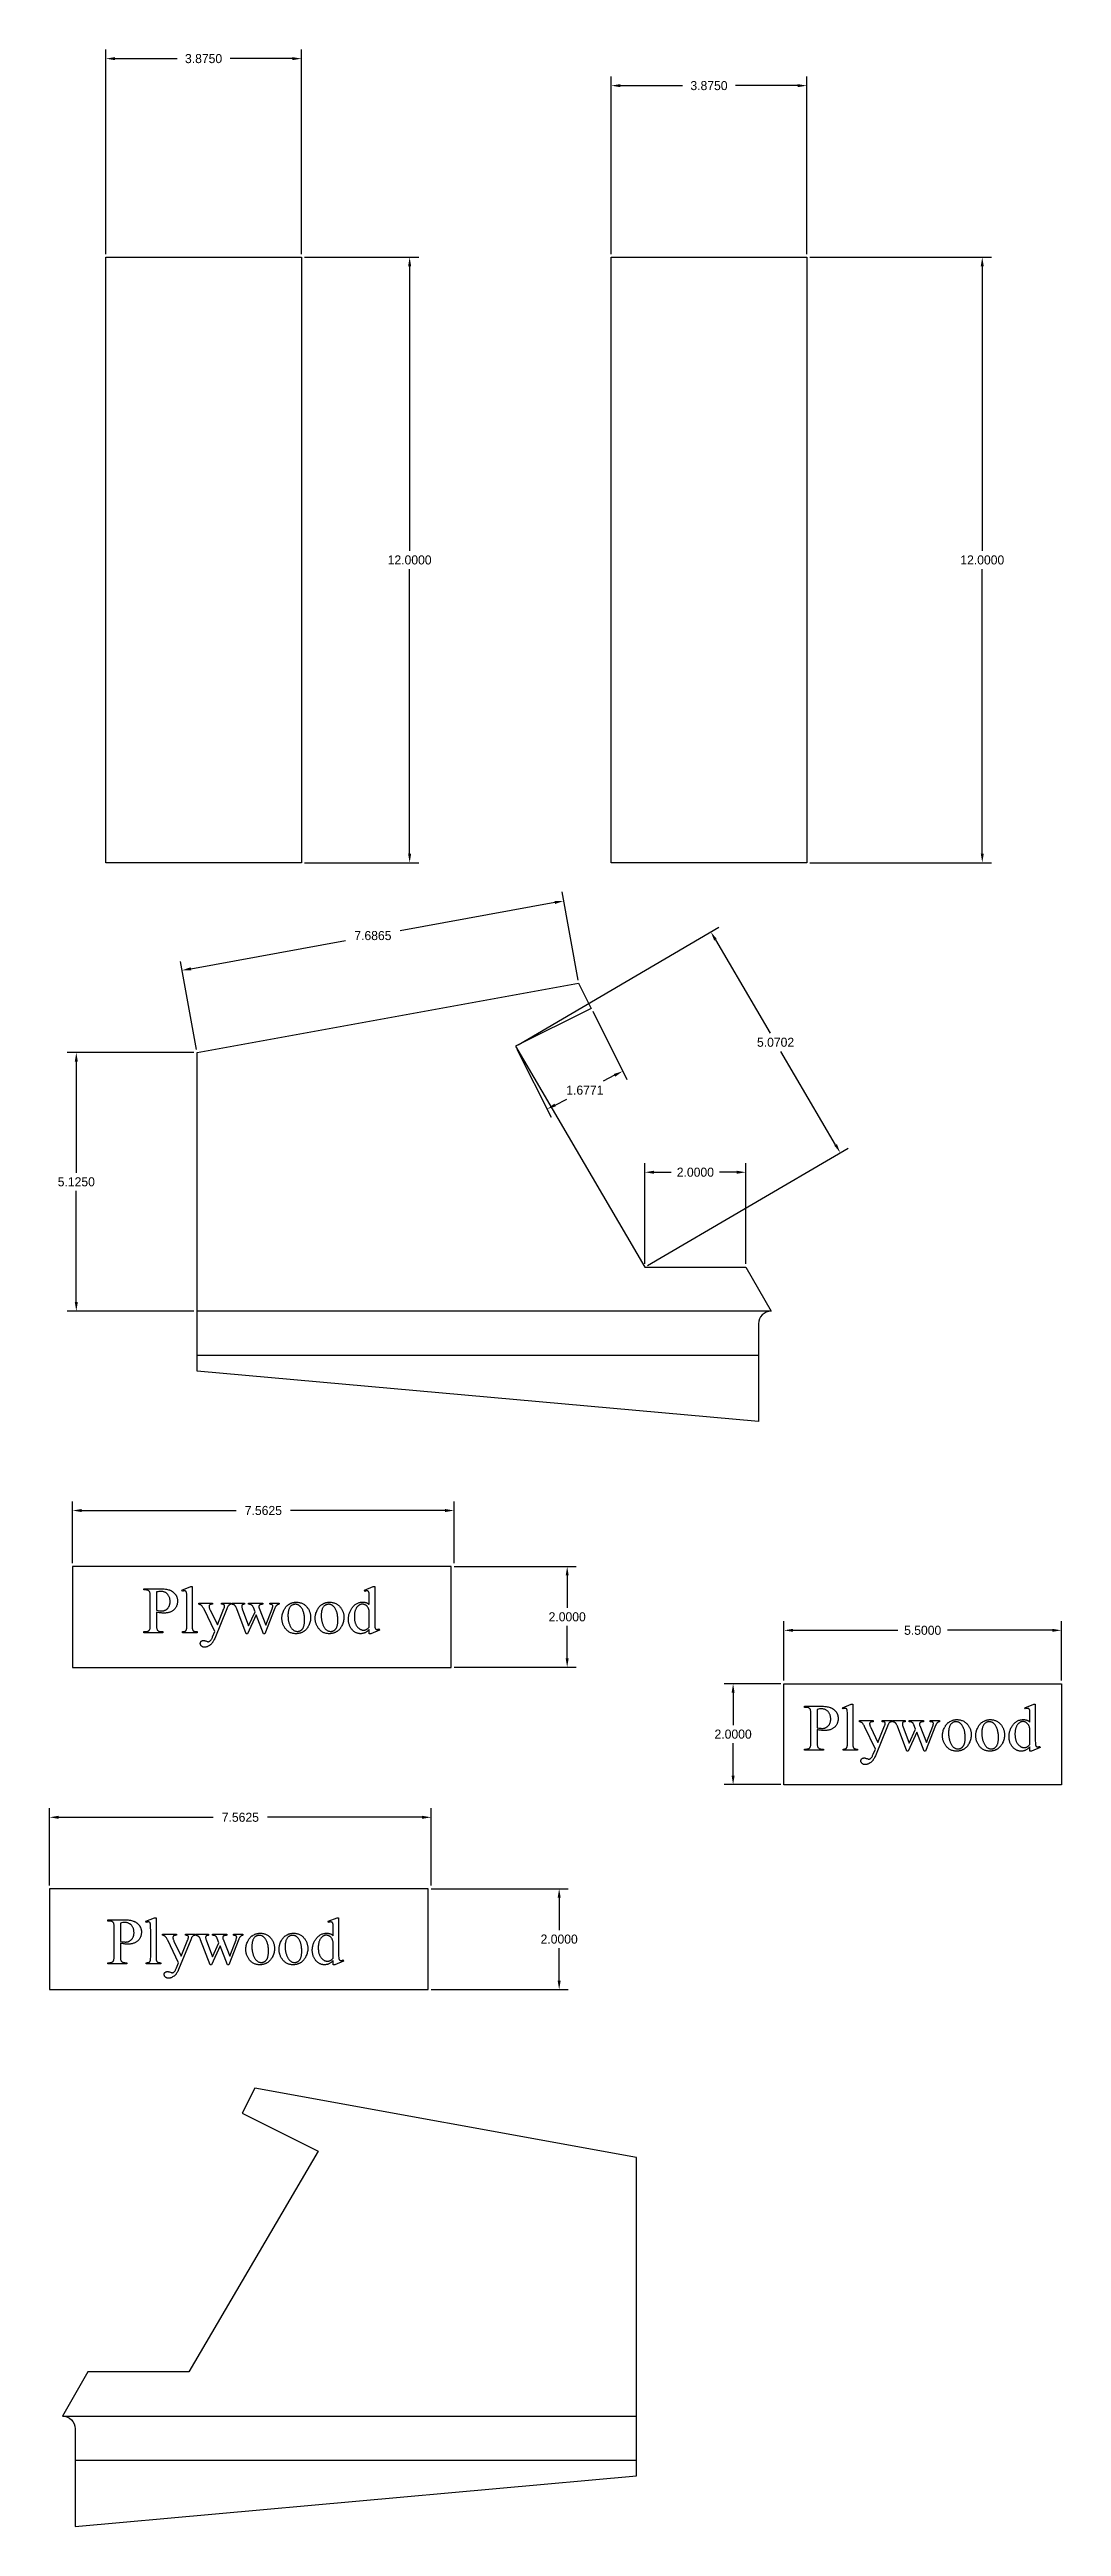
# Model space of a CAD drawing. Extents: x -4 to 200, y -54 to 66.
# Drawn here: x 3.82 to 23.87, y 17.19 to 66.27 of the extents above; entities that cross this region are included whole.
import ezdxf

# ---------------------------------------------------------------- set-up
doc = ezdxf.new("R2010")
doc.units = 0
doc.header["$MEASUREMENT"] = 0
doc.layers.get('Defpoints').update_dxf_attribs({"linetype": 'CONTINUOUS'})
doc.layers.add('Dimentions', color=7, linetype='CONTINUOUS')
doc.layers.add('LAYER_1', color=3, linetype='CONTINUOUS')
doc.dimstyles.get("Standard").update_dxf_attribs({"dimtxt": 0.18, "dimasz": 0.18, "dimexe": 0.18, "dimexo": 0.0625, "dimgap": 0.09, "dimtad": 0, "dimtih": 1, "dimtoh": 1, "dimdec": 4, "dimzin": 0, "dimdsep": 46, "dimtxsty": 'STANDARD', "dimcen": 0.09, "dimadec": 0, "dimazin": 0, "dimtfac": 1, "dimtdec": 4, "dimtofl": 0, "dimtmove": 0, "dimatfit": 3, "dimfxl": 1, "dimtolj": 1, "dimtzin": 0, "dimarcsym": 0})

msp = doc.modelspace()

# ---------------------------------------------------------------- blocks, each defined once
blk = doc.blocks.new('*D195')
at = {"layer": 'Defpoints', "color": 0}
for p in [(13.056, 46.52), (19.489, 44.412), (15.619, 42.145)]:
    blk.add_point(p, dxfattribs=at)
at = {"layer": 'Dimentions', "color": 0, "lineweight": -2}
for p, q in [((13.11, 46.552), (17.082, 48.878)), ((17.017, 48.632), (18.102, 46.779)), ((19.398, 44.567), (18.313, 46.419)), ((15.673, 42.177), (19.644, 44.503))]:
    blk.add_line(p, q, dxfattribs=at)
at = {"layer": 'Dimentions', "color": 0}
for points in [[(17.043, 48.647), (16.991, 48.616), (16.926, 48.787)], [(19.372, 44.552), (19.424, 44.582), (19.489, 44.412)]]:
    blk.add_solid(points, dxfattribs=at)
at = {"layer": 'Dimentions', "color": 0, "insert": (18.208, 46.599), "char_height": 0.18, "attachment_point": 5}
blk.add_mtext('\\A1;5.0702', dxfattribs=at)
blk = doc.blocks.new('*D196')
at = {"layer": 'Defpoints', "color": 0}
for p in [(17.619, 44.024), (15.619, 42.145), (17.619, 42.145)]:
    blk.add_point(p, dxfattribs=at)
at = {"layer": 'Dimentions', "color": 0, "lineweight": -2}
for p, q in [((15.619, 42.208), (15.619, 44.204)), ((17.619, 42.208), (17.619, 44.204)), ((15.799, 44.024), (16.139, 44.024)), ((17.439, 44.024), (17.099, 44.024))]:
    blk.add_line(p, q, dxfattribs=at)
at = {"layer": 'Dimentions', "color": 0}
for points in [[(15.799, 44.054), (15.799, 43.994), (15.619, 44.024)], [(17.439, 43.994), (17.439, 44.054), (17.619, 44.024)]]:
    blk.add_solid(points, dxfattribs=at)
at = {"layer": 'Dimentions', "color": 0, "insert": (16.619, 44.024), "char_height": 0.18, "attachment_point": 5}
blk.add_mtext('\\A1;2.0000', dxfattribs=at)
blk = doc.blocks.new('*D198')
at = {"layer": 'Defpoints', "color": 0}
for p in [(6.744, 46.395), (4.352, 41.27), (6.744, 41.27)]:
    blk.add_point(p, dxfattribs=at)
at = {"layer": 'Dimentions', "color": 0, "lineweight": -2}
for p, q in [((6.681, 46.395), (4.172, 46.395)), ((4.352, 46.215), (4.352, 44.013)), ((4.352, 41.45), (4.352, 43.653)), ((6.681, 41.27), (4.172, 41.27))]:
    blk.add_line(p, q, dxfattribs=at)
at = {"layer": 'Dimentions', "color": 0}
for points in [[(4.382, 46.215), (4.322, 46.215), (4.352, 46.395)], [(4.322, 41.45), (4.382, 41.45), (4.352, 41.27)]]:
    blk.add_solid(points, dxfattribs=at)
at = {"layer": 'Dimentions', "color": 0, "insert": (4.352, 43.833), "char_height": 0.18, "attachment_point": 5}
blk.add_mtext('\\A1;5.1250', dxfattribs=at)
blk = doc.blocks.new('*D199')
at = {"layer": 'Defpoints', "color": 0}
for p in [(14.01, 49.401), (14.306, 47.77), (6.744, 46.395)]:
    blk.add_point(p, dxfattribs=at)
at = {"layer": 'Dimentions', "color": 0, "lineweight": -2}
for p, q in [((14.295, 47.832), (13.978, 49.578)), ((13.833, 49.368), (10.769, 48.811)), ((6.624, 48.058), (9.689, 48.615)), ((6.733, 46.457), (6.415, 48.203))]:
    blk.add_line(p, q, dxfattribs=at)
at = {"layer": 'Dimentions', "color": 0}
for points in [[(13.838, 49.339), (13.827, 49.398), (14.01, 49.401)], [(6.619, 48.087), (6.63, 48.028), (6.447, 48.026)]]:
    blk.add_solid(points, dxfattribs=at)
at = {"layer": 'Dimentions', "color": 0, "insert": (10.229, 48.713), "char_height": 0.18, "attachment_point": 5}
blk.add_mtext('\\A1;7.6865', dxfattribs=at)
blk = doc.blocks.new('*D249')
at = {"layer": 'Defpoints', "color": 0}
for p in [(14.556, 47.27), (13.056, 46.52), (15.179, 46.025)]:
    blk.add_point(p, dxfattribs=at)
at = {"layer": 'Dimentions', "color": 0, "lineweight": -2}
for p, q in [((14.584, 47.214), (15.259, 45.864)), ((13.084, 46.464), (13.759, 45.114)), ((15.018, 45.945), (14.789, 45.83)), ((13.84, 45.356), (14.069, 45.47))]:
    blk.add_line(p, q, dxfattribs=at)
at = {"layer": 'Dimentions', "color": 0}
for points in [[(15.031, 45.918), (15.004, 45.972), (15.179, 46.025)], [(13.826, 45.383), (13.853, 45.329), (13.679, 45.275)]]:
    blk.add_solid(points, dxfattribs=at)
at = {"layer": 'Dimentions', "color": 0, "insert": (14.429, 45.65), "char_height": 0.18, "attachment_point": 5}
blk.add_mtext('\\A1;1.6771', dxfattribs=at)
blk = doc.blocks.new('*D254')
at = {"layer": 'Defpoints', "color": 0}
for p in [(4.937, 66.092), (4.937, 62.157), (8.812, 62.157)]:
    blk.add_point(p, dxfattribs=at)
at = {"layer": 'Dimentions', "color": 0, "lineweight": -2}
for p, q in [((4.937, 62.219), (4.937, 66.272)), ((8.812, 62.219), (8.812, 66.272)), ((5.117, 66.092), (6.349, 66.092)), ((8.632, 66.092), (7.399, 66.092))]:
    blk.add_line(p, q, dxfattribs=at)
at = {"layer": 'Dimentions', "color": 0}
for points in [[(5.117, 66.122), (5.117, 66.062), (4.937, 66.092)], [(8.632, 66.062), (8.632, 66.122), (8.812, 66.092)]]:
    blk.add_solid(points, dxfattribs=at)
at = {"layer": 'Dimentions', "color": 0, "insert": (6.874, 66.092), "char_height": 0.18, "attachment_point": 5}
blk.add_mtext('\\A1;3.8750', dxfattribs=at)
blk = doc.blocks.new('*D255')
at = {"layer": 'Defpoints', "color": 0}
for p in [(8.812, 62.157), (8.812, 50.157), (10.957, 50.157)]:
    blk.add_point(p, dxfattribs=at)
at = {"layer": 'Dimentions', "color": 0, "lineweight": -2}
for p, q in [((8.874, 62.157), (11.137, 62.157)), ((10.957, 61.977), (10.957, 56.337)), ((10.957, 50.337), (10.957, 55.977)), ((8.874, 50.157), (11.137, 50.157))]:
    blk.add_line(p, q, dxfattribs=at)
at = {"layer": 'Dimentions', "color": 0}
for points in [[(10.987, 61.977), (10.927, 61.977), (10.957, 62.157)], [(10.927, 50.337), (10.987, 50.337), (10.957, 50.157)]]:
    blk.add_solid(points, dxfattribs=at)
at = {"layer": 'Dimentions', "color": 0, "insert": (10.957, 56.157), "char_height": 0.18, "attachment_point": 5}
blk.add_mtext('\\A1;12.0000', dxfattribs=at)
blk = doc.blocks.new('*D256')
at = {"layer": 'Defpoints', "color": 0}
for p in [(18.827, 65.557), (14.952, 62.157), (18.827, 62.157)]:
    blk.add_point(p, dxfattribs=at)
at = {"layer": 'Dimentions', "color": 0, "lineweight": -2}
for p, q in [((14.952, 62.219), (14.952, 65.737)), ((15.132, 65.557), (16.364, 65.557)), ((18.647, 65.557), (17.414, 65.557)), ((18.827, 62.219), (18.827, 65.737))]:
    blk.add_line(p, q, dxfattribs=at)
at = {"layer": 'Dimentions', "color": 0}
for points in [[(15.132, 65.587), (15.132, 65.527), (14.952, 65.557)], [(18.647, 65.527), (18.647, 65.587), (18.827, 65.557)]]:
    blk.add_solid(points, dxfattribs=at)
at = {"layer": 'Dimentions', "color": 0, "insert": (16.889, 65.557), "char_height": 0.18, "attachment_point": 5}
blk.add_mtext('\\A1;3.8750', dxfattribs=at)
blk = doc.blocks.new('*D257')
at = {"layer": 'Defpoints', "color": 0}
for p in [(18.827, 62.157), (18.827, 50.157), (22.304, 50.157)]:
    blk.add_point(p, dxfattribs=at)
at = {"layer": 'Dimentions', "color": 0, "lineweight": -2}
for p, q in [((18.889, 62.157), (22.484, 62.157)), ((22.304, 61.977), (22.304, 56.337)), ((22.304, 50.337), (22.304, 55.977)), ((18.889, 50.157), (22.484, 50.157))]:
    blk.add_line(p, q, dxfattribs=at)
at = {"layer": 'Dimentions', "color": 0}
for points in [[(22.334, 61.977), (22.274, 61.977), (22.304, 62.157)], [(22.274, 50.337), (22.334, 50.337), (22.304, 50.157)]]:
    blk.add_solid(points, dxfattribs=at)
at = {"layer": 'Dimentions', "color": 0, "insert": (22.304, 56.157), "char_height": 0.18, "attachment_point": 5}
blk.add_mtext('\\A1;12.0000', dxfattribs=at)
blk = doc.blocks.new('*D277')
at = {"layer": 'Defpoints', "color": 0}
for p in [(11.778, 36.213), (11.778, 34.213), (14.079, 34.213)]:
    blk.add_point(p, dxfattribs=at)
at = {"layer": 'Dimentions', "color": 0, "lineweight": -2}
for p, q in [((11.84, 36.213), (14.259, 36.213)), ((14.079, 36.033), (14.079, 35.393)), ((14.079, 34.393), (14.079, 35.033)), ((11.84, 34.213), (14.259, 34.213))]:
    blk.add_line(p, q, dxfattribs=at)
at = {"layer": 'Dimentions', "color": 0}
for points in [[(14.109, 36.033), (14.049, 36.033), (14.079, 36.213)], [(14.049, 34.393), (14.109, 34.393), (14.079, 34.213)]]:
    blk.add_solid(points, dxfattribs=at)
at = {"layer": 'Dimentions', "color": 0, "insert": (14.079, 35.213), "char_height": 0.18, "attachment_point": 5}
blk.add_mtext('\\A1;2.0000', dxfattribs=at)
blk = doc.blocks.new('*D278')
at = {"layer": 'Defpoints', "color": 0}
for p in [(11.84, 37.32), (4.278, 36.213), (11.84, 36.213)]:
    blk.add_point(p, dxfattribs=at)
at = {"layer": 'Dimentions', "color": 0, "lineweight": -2}
for p, q in [((4.278, 36.275), (4.278, 37.5)), ((4.458, 37.32), (7.519, 37.32)), ((11.66, 37.32), (8.599, 37.32)), ((11.84, 36.275), (11.84, 37.5))]:
    blk.add_line(p, q, dxfattribs=at)
at = {"layer": 'Dimentions', "color": 0}
for points in [[(4.458, 37.35), (4.458, 37.29), (4.278, 37.32)], [(11.66, 37.29), (11.66, 37.35), (11.84, 37.32)]]:
    blk.add_solid(points, dxfattribs=at)
at = {"layer": 'Dimentions', "color": 0, "insert": (8.059, 37.32), "char_height": 0.18, "attachment_point": 5}
blk.add_mtext('\\A1;7.5625', dxfattribs=at)
blk = doc.blocks.new('*D279')
at = {"layer": 'Defpoints', "color": 0}
for p in [(11.322, 29.826), (11.322, 27.826), (13.92, 27.826)]:
    blk.add_point(p, dxfattribs=at)
at = {"layer": 'Dimentions', "color": 0, "lineweight": -2}
for p, q in [((11.384, 29.826), (14.1, 29.826)), ((13.92, 29.646), (13.92, 29.006)), ((13.92, 28.006), (13.92, 28.646)), ((11.384, 27.826), (14.1, 27.826))]:
    blk.add_line(p, q, dxfattribs=at)
at = {"layer": 'Dimentions', "color": 0}
for points in [[(13.95, 29.646), (13.89, 29.646), (13.92, 29.826)], [(13.89, 28.006), (13.95, 28.006), (13.92, 27.826)]]:
    blk.add_solid(points, dxfattribs=at)
at = {"layer": 'Dimentions', "color": 0, "insert": (13.92, 28.826), "char_height": 0.18, "attachment_point": 5}
blk.add_mtext('\\A1;2.0000', dxfattribs=at)
blk = doc.blocks.new('*D280')
at = {"layer": 'Defpoints', "color": 0}
for p in [(11.384, 31.241), (3.822, 29.826), (11.384, 29.826)]:
    blk.add_point(p, dxfattribs=at)
at = {"layer": 'Dimentions', "color": 0, "lineweight": -2}
for p, q in [((3.822, 29.889), (3.822, 31.421)), ((11.384, 29.889), (11.384, 31.421)), ((4.002, 31.241), (7.063, 31.241)), ((11.204, 31.241), (8.143, 31.241))]:
    blk.add_line(p, q, dxfattribs=at)
at = {"layer": 'Dimentions', "color": 0}
for points in [[(4.002, 31.271), (4.002, 31.211), (3.822, 31.241)], [(11.204, 31.211), (11.204, 31.271), (11.384, 31.241)]]:
    blk.add_solid(points, dxfattribs=at)
at = {"layer": 'Dimentions', "color": 0, "insert": (7.603, 31.241), "char_height": 0.18, "attachment_point": 5}
blk.add_mtext('\\A1;7.5625', dxfattribs=at)
blk = doc.blocks.new('*D299')
at = {"layer": 'Defpoints', "color": 0}
for p in [(23.873, 34.946), (18.373, 33.888), (23.873, 33.888)]:
    blk.add_point(p, dxfattribs=at)
at = {"layer": 'Dimentions', "color": 0, "lineweight": -2}
for p, q in [((18.373, 33.95), (18.373, 35.126)), ((18.553, 34.946), (20.628, 34.946)), ((23.693, 34.946), (21.618, 34.946)), ((23.873, 33.95), (23.873, 35.126))]:
    blk.add_line(p, q, dxfattribs=at)
at = {"layer": 'Dimentions', "color": 0}
for points in [[(18.553, 34.976), (18.553, 34.916), (18.373, 34.946)], [(23.693, 34.916), (23.693, 34.976), (23.873, 34.946)]]:
    blk.add_solid(points, dxfattribs=at)
at = {"layer": 'Dimentions', "color": 0, "insert": (21.123, 34.946), "char_height": 0.18, "attachment_point": 5}
blk.add_mtext('\\A1;5.5000', dxfattribs=at)
blk = doc.blocks.new('*D300')
at = {"layer": 'Defpoints', "color": 0}
for p in [(18.373, 33.888), (17.367, 31.888), (18.373, 31.888)]:
    blk.add_point(p, dxfattribs=at)
at = {"layer": 'Dimentions', "color": 0, "lineweight": -2}
for p, q in [((18.311, 33.888), (17.187, 33.888)), ((17.367, 33.708), (17.367, 33.068)), ((17.367, 32.068), (17.367, 32.708)), ((18.311, 31.888), (17.187, 31.888))]:
    blk.add_line(p, q, dxfattribs=at)
at = {"layer": 'Dimentions', "color": 0}
for points in [[(17.397, 33.708), (17.337, 33.708), (17.367, 33.888)], [(17.337, 32.068), (17.397, 32.068), (17.367, 31.888)]]:
    blk.add_solid(points, dxfattribs=at)
at = {"layer": 'Dimentions', "color": 0, "insert": (17.367, 32.888), "char_height": 0.18, "attachment_point": 5}
blk.add_mtext('\\A1;2.0000', dxfattribs=at)

# ---------------------------------------------------------------- dimensions: what is measured, and where the dimension line sits
at = {"layer": 'Dimentions'}
for base, p1, p2, picture, middle in [((4.93654, 66.09233), (8.81154, 62.15682), (4.93654, 62.15682), '*D254', (6.87404, 66.09233)), ((18.82695, 65.55675), (14.95195, 62.15682), (18.82695, 62.15682), '*D256', (16.88945, 65.55675)), ((17.61875, 44.02399), (15.61875, 42.14513), (17.61875, 42.14513), '*D196', (16.61875, 44.02399)), ((11.84049, 37.31958), (4.27799, 36.21253), (11.84049, 36.21253), '*D278', (8.05924, 37.31958)), ((23.87313, 34.94602), (18.37313, 33.88758), (23.87313, 33.88758), '*D299', (21.12313, 34.94602)), ((11.38421, 31.2413), (3.82171, 29.82625), (11.38421, 29.82625), '*D280', (7.60296, 31.2413))]:
    dim = msp.add_linear_dim(base=base, p1=p1, p2=p2, dimstyle='STANDARD', override={"dimtmove": 2}, dxfattribs=at)
    dim.commit()
    dim.dimension.update_dxf_attribs({"geometry": picture, "text_midpoint": middle})
for base, p1, p2, picture, middle in [((10.95667, 50.15682), (8.81154, 62.15682), (8.81154, 50.15682), '*D255', (10.95667, 56.15682)), ((22.30424, 50.15682), (18.82695, 62.15682), (18.82695, 50.15682), '*D257', (22.30424, 56.15682)), ((4.35242, 41.27013), (6.74375, 46.39513), (6.74375, 41.27013), '*D198', (4.35242, 43.83263)), ((14.07893, 34.21253), (11.77799, 36.21253), (11.77799, 34.21253), '*D277', (14.07893, 35.21253)), ((17.36659, 31.88758), (18.37313, 33.88758), (18.37313, 31.88758), '*D300', (17.36659, 32.88758)), ((13.92037, 27.82625), (11.32171, 29.82625), (11.32171, 27.82625), '*D279', (13.92037, 28.82625))]:
    dim = msp.add_linear_dim(base=base, p1=p1, p2=p2, angle=90, dimstyle='STANDARD', override={"dimtmove": 2}, dxfattribs=at)
    dim.commit()
    dim.dimension.update_dxf_attribs({"geometry": picture, "text_midpoint": middle})
for p1, p2, distance, picture, middle in [((6.74375, 46.39513), (14.30625, 47.77013), 1.65729, '*D199', (10.22853, 48.71319)), ((13.05625, 46.52013), (15.61875, 42.14513), 4.48511, '*D195', (18.20763, 46.59942)), ((13.05625, 46.52013), (14.55625, 47.27013), -1.39165, '*D249', (14.42861, 45.6504))]:
    dim = msp.add_aligned_dim(p1=p1, p2=p2, distance=distance, dimstyle='STANDARD', override={"dimtmove": 2}, dxfattribs=at)
    dim.commit()
    dim.dimension.update_dxf_attribs({"geometry": picture, "text_midpoint": middle})

# ---------------------------------------------------------------- linework, layer by layer
at = {"layer": 'LAYER_1'}
for p, q in [((18.11875, 41.27013), (6.74375, 41.27013)), ((18.11875, 41.27013), (18.11875, 41.27013)), ((17.86875, 40.39513), (6.74375, 40.39513)), ((4.07915, 19.37506), (4.07915, 19.37506)), ((4.07915, 19.37506), (15.45415, 19.37506)), ((4.32915, 18.50006), (15.45415, 18.50006))]:
    msp.add_line(p, q, dxfattribs=at)
for points in [[(4.93654, 50.15682), (4.93654, 62.15682), (8.81154, 62.15682), (8.81154, 50.15682)], [(14.95195, 50.15682), (14.95195, 62.15682), (18.82695, 62.15682), (18.82695, 50.15682)], [(4.27799, 34.21253), (11.77799, 34.21253), (11.77799, 36.21253), (4.27799, 36.21253)], [(5.94151, 35.30588), (5.94151, 35.05159), (5.94179, 35.03196), (5.94263, 35.01429), (5.94404, 34.99856), (5.94601, 34.98479), (5.94855, 34.97297), (5.95164, 34.96311), (5.9534, 34.9589), (5.95531, 34.95519), (5.95735, 34.95196), (5.95953, 34.94922), (5.96604, 34.94259), (5.97333, 34.93683), (5.98141, 34.93196), (5.99027, 34.92798), (5.99992, 34.92488), (6.01035, 34.92267), (6.02156, 34.92134), (6.03357, 34.9209), (6.06704, 34.9209), (6.06704, 34.89708), (5.69301, 34.89708), (5.69301, 34.9209), (5.72584, 34.9209), (5.73919, 34.92146), (5.74549, 34.92217), (5.75155, 34.92315), (5.75736, 34.92442), (5.76293, 34.92597), (5.76825, 34.9278), (5.77332, 34.92991), (5.77814, 34.93231), (5.78272, 34.93498), (5.78706, 34.93794), (5.79114, 34.94118), (5.79498, 34.9447), (5.79858, 34.9485), (5.80192, 34.95258), (5.80502, 34.95695), (5.80804, 34.96279), (5.81066, 34.97035), (5.81287, 34.97961), (5.81468, 34.99059), (5.81609, 35.00327), (5.8171, 35.01767), (5.8177, 35.03377), (5.8179, 35.05159), (5.8179, 35.61553), (5.81763, 35.63516), (5.81681, 35.65283), (5.81546, 35.66855), (5.81355, 35.68233), (5.81111, 35.69414), (5.80812, 35.70401), (5.80643, 35.70821), (5.80459, 35.71193), (5.80262, 35.71516), (5.80052, 35.71789), (5.79386, 35.72453), (5.78644, 35.73029), (5.77825, 35.73516), (5.76929, 35.73914), (5.75958, 35.74224), (5.7491, 35.74445), (5.73785, 35.74578), (5.72584, 35.74622), (5.69301, 35.74622), (5.69301, 35.77004), (6.01296, 35.77004), (6.04148, 35.76966), (6.06845, 35.76853), (6.09387, 35.76665), (6.11774, 35.764), (6.14006, 35.76061), (6.16083, 35.75646), (6.18005, 35.75156), (6.19773, 35.7459), (6.20609, 35.74275), (6.2143, 35.73935), (6.22233, 35.73568), (6.2302, 35.73176), (6.2379, 35.72757), (6.24544, 35.72313), (6.25281, 35.71843), (6.26001, 35.71347), (6.26705, 35.70825), (6.27393, 35.70277), (6.28063, 35.69703), (6.28717, 35.69104), (6.29355, 35.68478), (6.29976, 35.67827), (6.31168, 35.66446), (6.31729, 35.65722), (6.32254, 35.6498), (6.32743, 35.64223), (6.33196, 35.63448), (6.33612, 35.62658), (6.33992, 35.6185), (6.34336, 35.61026), (6.34644, 35.60185), (6.34916, 35.59328), (6.35151, 35.58454), (6.3535, 35.57564), (6.35513, 35.56657), (6.3564, 35.55733), (6.3573, 35.54793), (6.35785, 35.53836), (6.35803, 35.52862), (6.35775, 35.51542), (6.35693, 35.50253), (6.35555, 35.48995), (6.35362, 35.47768), (6.35114, 35.46573), (6.34812, 35.45409), (6.34454, 35.44276), (6.34041, 35.43174), (6.33572, 35.42103), (6.33049, 35.41063), (6.32471, 35.40055), (6.31838, 35.39078), (6.31149, 35.38131), (6.30406, 35.37217), (6.29607, 35.36333), (6.28754, 35.3548), (6.2785, 35.3467), (6.269, 35.33911), (6.25905, 35.33205), (6.24865, 35.32551), (6.23779, 35.3195), (6.22647, 35.314), (6.2147, 35.30904), (6.20248, 35.30459), (6.1898, 35.30067), (6.17666, 35.29727), (6.16307, 35.29439), (6.14902, 35.29204), (6.13452, 35.29021), (6.11956, 35.2889), (6.10415, 35.28811), (6.08829, 35.28785), (6.07219, 35.28813), (6.05545, 35.28898), (6.03807, 35.29039), (6.02005, 35.29236), (6.00138, 35.29489), (5.98206, 35.29799), (5.96211, 35.30165)], [(5.94151, 35.34257), (5.97369, 35.33694), (6.00202, 35.33292), (6.01473, 35.33151), (6.02648, 35.3305), (6.03727, 35.3299), (6.04708, 35.3297), (6.05538, 35.3299), (6.06354, 35.33051), (6.07155, 35.33152), (6.07941, 35.33294), (6.08714, 35.33476), (6.09472, 35.33698), (6.10216, 35.33962), (6.10945, 35.34265), (6.1166, 35.34609), (6.12361, 35.34994), (6.13047, 35.35419), (6.13719, 35.35885), (6.14377, 35.36391), (6.1502, 35.36937), (6.1565, 35.37525), (6.16264, 35.38152), (6.16853, 35.38812), (6.17403, 35.39495), (6.17916, 35.40203), (6.18391, 35.40934), (6.18827, 35.4169), (6.19226, 35.42469), (6.19587, 35.43272), (6.1991, 35.44099), (6.20194, 35.4495), (6.20441, 35.45825), (6.2065, 35.46723), (6.20821, 35.47646), (6.20954, 35.48592), (6.21049, 35.49563), (6.21106, 35.50557), (6.21125, 35.51575), (6.21089, 35.52979), (6.2098, 35.54357), (6.20799, 35.55711), (6.20545, 35.57039), (6.20219, 35.58342), (6.19821, 35.5962), (6.1935, 35.60873), (6.18807, 35.62101), (6.18198, 35.63277), (6.17528, 35.64378), (6.16797, 35.65402), (6.16007, 35.6635), (6.15156, 35.67221), (6.14244, 35.68015), (6.13273, 35.68733), (6.12241, 35.69375), (6.1116, 35.69941), (6.10044, 35.70431), (6.08891, 35.70846), (6.07702, 35.71186), (6.06477, 35.7145), (6.05215, 35.71639), (6.03918, 35.71752), (6.02584, 35.71789), (6.01734, 35.7177), (6.00826, 35.71713), (5.99859, 35.71617), (5.98834, 35.71484), (5.96609, 35.71101), (5.94151, 35.70566)], [(6.64837, 35.81253), (6.64837, 35.03034), (6.64887, 35.00499), (6.6495, 34.99407), (6.65038, 34.98431), (6.65152, 34.97572), (6.6529, 34.9683), (6.65453, 34.96204), (6.65642, 34.95695), (6.65857, 34.95258), (6.66099, 34.94848), (6.66368, 34.94465), (6.66664, 34.9411), (6.66987, 34.93781), (6.67338, 34.9348), (6.67716, 34.93206), (6.6812, 34.92959), (6.68584, 34.9274), (6.69138, 34.92551), (6.69783, 34.9239), (6.70519, 34.92259), (6.71344, 34.92157), (6.72261, 34.92084), (6.73268, 34.9204), (6.74365, 34.92025), (6.74365, 34.89708), (6.4546, 34.89708), (6.4546, 34.92025), (6.47326, 34.92078), (6.48139, 34.92143), (6.48872, 34.92235), (6.49523, 34.92352), (6.50095, 34.92496), (6.50586, 34.92666), (6.50996, 34.92862), (6.51356, 34.93089), (6.51696, 34.93349), (6.52016, 34.93644), (6.52316, 34.93973), (6.52595, 34.94336), (6.52855, 34.94733), (6.53094, 34.95165), (6.53314, 34.95631), (6.5351, 34.96169), (6.5368, 34.96818), (6.53824, 34.97577), (6.53941, 34.98447), (6.54033, 34.99428), (6.54098, 35.00519), (6.54151, 35.03034), (6.54151, 35.56596), (6.54122, 35.61105), (6.54038, 35.64652), (6.53897, 35.67237), (6.53805, 35.68169), (6.537, 35.6886), (6.5344, 35.69912), (6.53285, 35.70371), (6.53112, 35.70784), (6.52923, 35.71151), (6.52716, 35.71474), (6.52492, 35.71751), (6.52251, 35.71983), (6.51993, 35.72179), (6.51718, 35.72349), (6.51426, 35.72493), (6.51117, 35.7261), (6.50447, 35.72767), (6.49708, 35.72819), (6.49276, 35.72803), (6.48815, 35.72755), (6.47809, 35.72562), (6.46691, 35.7224), (6.4546, 35.71789), (6.44365, 35.74043), (6.6194, 35.81253)], [(6.77841, 35.48678), (7.05331, 35.48678), (7.05331, 35.46296), (7.03979, 35.46296), (7.03277, 35.46276), (7.02621, 35.46217), (7.0201, 35.46119), (7.01444, 35.45982), (7.00923, 35.45805), (7.00448, 35.4559), (7.00018, 35.45335), (6.99633, 35.4504), (6.99294, 35.44717), (6.99, 35.44375), (6.98751, 35.44013), (6.98547, 35.43632), (6.98389, 35.43232), (6.98275, 35.42813), (6.98207, 35.42375), (6.98185, 35.41918), (6.98218, 35.4126), (6.98318, 35.40542), (6.98484, 35.39764), (6.98716, 35.38925), (6.99015, 35.38025), (6.9938, 35.37066), (6.99811, 35.36046), (7.00309, 35.34965), (7.14666, 35.05223), (7.27863, 35.37798), (7.28119, 35.38457), (7.28342, 35.39114), (7.2853, 35.39769), (7.28684, 35.40421), (7.28803, 35.41072), (7.28889, 35.41721), (7.2894, 35.42368), (7.28957, 35.43013), (7.28929, 35.43556), (7.28845, 35.44027), (7.28704, 35.44425), (7.28507, 35.44751), (7.28213, 35.45087), (7.27847, 35.45387), (7.27408, 35.4565), (7.26897, 35.45877), (7.26245, 35.4606), (7.25384, 35.46191), (7.24314, 35.4627), (7.23035, 35.46296), (7.23035, 35.48678), (7.42219, 35.48678), (7.42219, 35.46296), (7.41097, 35.46135), (7.40111, 35.4591), (7.39262, 35.4562), (7.3855, 35.45266), (7.3789, 35.44795), (7.37198, 35.44155), (7.36473, 35.43347), (7.35717, 35.42369), (7.35363, 35.41721), (7.3488, 35.40679), (7.34269, 35.39242), (7.33528, 35.37412), (7.09515, 34.78571), (7.08613, 34.76495), (7.07642, 34.74551), (7.07132, 34.73628), (7.06605, 34.72737), (7.06061, 34.7188), (7.055, 34.71054), (7.04922, 34.70262), (7.04327, 34.69502), (7.03716, 34.68775), (7.03088, 34.68081), (7.02442, 34.67419), (7.0178, 34.6679), (7.01102, 34.66194), (7.00406, 34.65631), (6.99004, 34.64605), (6.97615, 34.63715), (6.9624, 34.62963), (6.94877, 34.62347), (6.94201, 34.62091), (6.93528, 34.61869), (6.92858, 34.6168), (6.92192, 34.61527), (6.91528, 34.61407), (6.90868, 34.61321), (6.90212, 34.6127), (6.89558, 34.61253), (6.8863, 34.61287), (6.87744, 34.6139), (6.869, 34.61561), (6.86098, 34.618), (6.85338, 34.62108), (6.84621, 34.62484), (6.83946, 34.62929), (6.83314, 34.63442), (6.8274, 34.63999), (6.82243, 34.64576), (6.81823, 34.65174), (6.81479, 34.65792), (6.81211, 34.66429), (6.8102, 34.67087), (6.80905, 34.67765), (6.80867, 34.68463), (6.80895, 34.69123), (6.80978, 34.69749), (6.81116, 34.70342), (6.8131, 34.70902), (6.81559, 34.71428), (6.81863, 34.71922), (6.82223, 34.72382), (6.82638, 34.72809), (6.83101, 34.73193), (6.83605, 34.73527), (6.84151, 34.73809), (6.84738, 34.7404), (6.85366, 34.7422), (6.86036, 34.74348), (6.86746, 34.74425), (6.87498, 34.7445), (6.88053, 34.74428), (6.88657, 34.74362), (6.89309, 34.74251), (6.90009, 34.74096), (6.91554, 34.73654), (6.93292, 34.73034), (6.94459, 34.72612), (6.95384, 34.7231), (6.96068, 34.72129), (6.96511, 34.72068), (6.96999, 34.721), (6.97499, 34.72193), (6.98009, 34.72349), (6.98531, 34.72567), (6.99063, 34.72848), (6.99607, 34.73191), (7.00162, 34.73596), (7.00728, 34.74064), (7.013, 34.74621), (7.01872, 34.75295), (7.02446, 34.76086), (7.03021, 34.76993), (7.03597, 34.78017), (7.04174, 34.79158), (7.04752, 34.80415), (7.05331, 34.81789), (7.09515, 34.92025), (6.88335, 35.3651), (6.8778, 35.37569), (6.8708, 35.38748), (6.86235, 35.40047), (6.85245, 35.41468), (6.84476, 35.42502), (6.8378, 35.43351), (6.83157, 35.44014), (6.82605, 35.44493), (6.82207, 35.44747), (6.81752, 35.44992), (6.80674, 35.45459), (6.7937, 35.45893), (6.77841, 35.46296)], [(7.43829, 35.48678), (7.6855, 35.48678), (7.6855, 35.46296), (7.67733, 35.4622), (7.6699, 35.46123), (7.66321, 35.46003), (7.65725, 35.45861), (7.65203, 35.45697), (7.64753, 35.45511), (7.64378, 35.45303), (7.64075, 35.45073), (7.63826, 35.44818), (7.63611, 35.44538), (7.63428, 35.44231), (7.63279, 35.43898), (7.63163, 35.43539), (7.6308, 35.43153), (7.6303, 35.42742), (7.63013, 35.42304), (7.6303, 35.41792), (7.63082, 35.41254), (7.63287, 35.401), (7.63629, 35.3884), (7.64108, 35.37476), (7.76726, 35.03549), (7.89408, 35.31167), (7.8606, 35.39858), (7.85659, 35.40787), (7.85227, 35.41641), (7.84766, 35.4242), (7.84274, 35.43125), (7.83752, 35.43756), (7.832, 35.44312), (7.82617, 35.44794), (7.82005, 35.45201), (7.81612, 35.45416), (7.81144, 35.45608), (7.80598, 35.45778), (7.79977, 35.45926), (7.79279, 35.46051), (7.78504, 35.46155), (7.76726, 35.46296), (7.76726, 35.48678), (8.04794, 35.48678), (8.04794, 35.46296), (8.03678, 35.46227), (8.02646, 35.46119), (8.01698, 35.4597), (8.00835, 35.45781), (8.00056, 35.45551), (7.99362, 35.45282), (7.98753, 35.44972), (7.98228, 35.44622), (7.97926, 35.44345), (7.97664, 35.44031), (7.97443, 35.43677), (7.97262, 35.43286), (7.97121, 35.42857), (7.97021, 35.42389), (7.9696, 35.41883), (7.9694, 35.41339), (7.96972, 35.40691), (7.97069, 35.40035), (7.9723, 35.39371), (7.97455, 35.38699), (8.10846, 35.04837), (8.23271, 35.37476), (8.23834, 35.39126), (8.24236, 35.40598), (8.24377, 35.41268), (8.24478, 35.41894), (8.24538, 35.42475), (8.24558, 35.43013), (8.24539, 35.43314), (8.2448, 35.43608), (8.24382, 35.43894), (8.24244, 35.44171), (8.24068, 35.44441), (8.23852, 35.44703), (8.23597, 35.44956), (8.23303, 35.45201), (8.22951, 35.4543), (8.22524, 35.45632), (8.22022, 35.45808), (8.21444, 35.45958), (8.20791, 35.46082), (8.20062, 35.46179), (8.19258, 35.46251), (8.18378, 35.46296), (8.18378, 35.48678), (8.36983, 35.48678), (8.36983, 35.46296), (8.36295, 35.46168), (8.35629, 35.45994), (8.34987, 35.45774), (8.34368, 35.45507), (8.33772, 35.45194), (8.33199, 35.44835), (8.32649, 35.4443), (8.32123, 35.43978), (8.31619, 35.4348), (8.31139, 35.42936), (8.30682, 35.42346), (8.30248, 35.41709), (8.29837, 35.41026), (8.29449, 35.40297), (8.29084, 35.39521), (8.28743, 35.38699), (8.09043, 34.87905), (8.06404, 34.87905), (7.91661, 35.25566), (7.74472, 34.87905), (7.7209, 34.87905), (7.53163, 35.37476), (7.52698, 35.38603), (7.52234, 35.39635), (7.51772, 35.40571), (7.51313, 35.41411), (7.50855, 35.42156), (7.50399, 35.42805), (7.49945, 35.43359), (7.49494, 35.43817), (7.49011, 35.44215), (7.48464, 35.44588), (7.47852, 35.44935), (7.47176, 35.45258), (7.46436, 35.45555), (7.45631, 35.45827), (7.44762, 35.46074), (7.43829, 35.46296)], [(8.71168, 35.50416), (8.72821, 35.50376), (8.74433, 35.50257), (8.76004, 35.50058), (8.77533, 35.4978), (8.79021, 35.49423), (8.80468, 35.48986), (8.81874, 35.48469), (8.83238, 35.47873), (8.84562, 35.47198), (8.85844, 35.46443), (8.87085, 35.45608), (8.88284, 35.44694), (8.89442, 35.43701), (8.90559, 35.42628), (8.91635, 35.41476), (8.9267, 35.40244), (8.93504, 35.39148), (8.94284, 35.38031), (8.95011, 35.36895), (8.95683, 35.35738), (8.96302, 35.34561), (8.96867, 35.33364), (8.97379, 35.32147), (8.97836, 35.3091), (8.9824, 35.29652), (8.9859, 35.28375), (8.98886, 35.27077), (8.99128, 35.25759), (8.99316, 35.24422), (8.99451, 35.23064), (8.99531, 35.21685), (8.99558, 35.20287), (8.99499, 35.18305), (8.99321, 35.16316), (8.99024, 35.14321), (8.98609, 35.12321), (8.98075, 35.10314), (8.97422, 35.08301), (8.9665, 35.06282), (8.9576, 35.04257), (8.95274, 35.03259), (8.94766, 35.02292), (8.94235, 35.01356), (8.93682, 35.00451), (8.93106, 34.99577), (8.92508, 34.98735), (8.91888, 34.97924), (8.91245, 34.97143), (8.9058, 34.96395), (8.89893, 34.95677), (8.89183, 34.9499), (8.88451, 34.94335), (8.87697, 34.93711), (8.8692, 34.93118), (8.8612, 34.92556), (8.85299, 34.92025), (8.8446, 34.91527), (8.83609, 34.9106), (8.82747, 34.90625), (8.81872, 34.90223), (8.80986, 34.89853), (8.80089, 34.89515), (8.79179, 34.89209), (8.78257, 34.88935), (8.77324, 34.88694), (8.76379, 34.88485), (8.75422, 34.88308), (8.74453, 34.88163), (8.73472, 34.8805), (8.7248, 34.8797), (8.71476, 34.87921), (8.7046, 34.87905), (8.68815, 34.87947), (8.67213, 34.88071), (8.65655, 34.88279), (8.64138, 34.88569), (8.62665, 34.88943), (8.61234, 34.89399), (8.59847, 34.89938), (8.58501, 34.90561), (8.57199, 34.91266), (8.55939, 34.92055), (8.54722, 34.92926), (8.53548, 34.9388), (8.52417, 34.94918), (8.51328, 34.96038), (8.50282, 34.97241), (8.49279, 34.98528), (8.48476, 34.99655), (8.47725, 35.00799), (8.47026, 35.0196), (8.46378, 35.03139), (8.45782, 35.04334), (8.45239, 35.05547), (8.44746, 35.06777), (8.44306, 35.08023), (8.43918, 35.09287), (8.43581, 35.10568), (8.43296, 35.11866), (8.43063, 35.13182), (8.42881, 35.14514), (8.42752, 35.15863), (8.42674, 35.1723), (8.42648, 35.18613), (8.42664, 35.19627), (8.42711, 35.2064), (8.4279, 35.21652), (8.429, 35.22663), (8.43041, 35.23674), (8.43214, 35.24684), (8.43418, 35.25693), (8.43654, 35.26701), (8.43921, 35.27708), (8.4422, 35.28715), (8.44912, 35.30727), (8.45729, 35.32735), (8.46672, 35.3474), (8.47185, 35.35726), (8.47718, 35.36678), (8.4827, 35.37599), (8.48843, 35.38486), (8.49435, 35.39341), (8.50047, 35.40163), (8.50679, 35.40952), (8.51331, 35.41709), (8.52003, 35.42433), (8.52695, 35.43124), (8.53406, 35.43783), (8.54138, 35.44409), (8.54889, 35.45002), (8.5566, 35.45563), (8.56451, 35.4609), (8.57262, 35.46586), (8.58916, 35.47483), (8.60594, 35.48261), (8.61442, 35.48606), (8.62296, 35.4892), (8.63156, 35.49204), (8.64022, 35.49458), (8.64894, 35.49683), (8.65772, 35.49877), (8.66656, 35.50042), (8.67546, 35.50177), (8.68443, 35.50281), (8.69345, 35.50356), (8.70253, 35.50401)], [(8.69172, 35.46231), (8.68318, 35.462), (8.67464, 35.46105), (8.66608, 35.45946), (8.65752, 35.45725), (8.64894, 35.45439), (8.64036, 35.45091), (8.63176, 35.44679), (8.62316, 35.44204), (8.61475, 35.43649), (8.60676, 35.42999), (8.59918, 35.42253), (8.59201, 35.41411), (8.58526, 35.40474), (8.57892, 35.39442), (8.57299, 35.38314), (8.56747, 35.3709), (8.56249, 35.35773), (8.55818, 35.34366), (8.55452, 35.32868), (8.55154, 35.3128), (8.54921, 35.29601), (8.54755, 35.27832), (8.54656, 35.25972), (8.54623, 35.24021), (8.54643, 35.22426), (8.54703, 35.20858), (8.54803, 35.19317), (8.54942, 35.17805), (8.55122, 35.1632), (8.55342, 35.14862), (8.55602, 35.13433), (8.55902, 35.12031), (8.56242, 35.10657), (8.56622, 35.0931), (8.57042, 35.07991), (8.57501, 35.067), (8.58001, 35.05436), (8.58541, 35.042), (8.59121, 35.02992), (8.59741, 35.01811), (8.60393, 35.0068), (8.61071, 34.99623), (8.61774, 34.98639), (8.62503, 34.97727), (8.63257, 34.96888), (8.64036, 34.96123), (8.64841, 34.9543), (8.65671, 34.9481), (8.66527, 34.94263), (8.67408, 34.93789), (8.68315, 34.93388), (8.69246, 34.9306), (8.70204, 34.92804), (8.71186, 34.92622), (8.72194, 34.92513), (8.73228, 34.92476), (8.74, 34.92496), (8.74755, 34.92557), (8.75493, 34.92657), (8.76213, 34.92798), (8.76917, 34.92979), (8.77603, 34.932), (8.78273, 34.93462), (8.78925, 34.93764), (8.7956, 34.94106), (8.80179, 34.94488), (8.8078, 34.9491), (8.81363, 34.95373), (8.8193, 34.95876), (8.8248, 34.96419), (8.83013, 34.97003), (8.83528, 34.97626), (8.84019, 34.98299), (8.84479, 34.9903), (8.84907, 34.99818), (8.85303, 35.00664), (8.85667, 35.01568), (8.86, 35.0253), (8.86301, 35.0355), (8.8657, 35.04627), (8.86808, 35.05763), (8.87014, 35.06956), (8.87188, 35.08207), (8.8733, 35.09516), (8.87441, 35.10883), (8.87521, 35.12307), (8.87568, 35.1379), (8.87584, 35.1533), (8.87558, 35.17268), (8.87478, 35.19153), (8.87346, 35.20985), (8.87161, 35.22766), (8.86924, 35.24494), (8.86633, 35.2617), (8.8629, 35.27793), (8.85894, 35.29365), (8.85445, 35.30883), (8.84943, 35.3235), (8.84389, 35.33764), (8.83782, 35.35126), (8.83122, 35.36436), (8.82409, 35.37693), (8.81643, 35.38898), (8.80824, 35.40051), (8.80243, 35.408), (8.79642, 35.415), (8.79022, 35.42152), (8.78382, 35.42755), (8.77722, 35.4331), (8.77043, 35.43817), (8.76344, 35.44276), (8.75626, 35.44686), (8.74888, 35.45049), (8.7413, 35.45362), (8.73353, 35.45628), (8.72556, 35.45845), (8.71739, 35.46014), (8.70903, 35.46135), (8.70047, 35.46207)], [(9.3709, 35.50416), (9.38744, 35.50376), (9.40356, 35.50257), (9.41926, 35.50058), (9.43456, 35.4978), (9.44944, 35.49423), (9.46391, 35.48986), (9.47797, 35.48469), (9.49161, 35.47873), (9.50484, 35.47198), (9.51767, 35.46443), (9.53007, 35.45608), (9.54207, 35.44694), (9.55365, 35.43701), (9.56482, 35.42628), (9.57558, 35.41476), (9.58593, 35.40244), (9.59427, 35.39148), (9.60207, 35.38031), (9.60934, 35.36895), (9.61606, 35.35738), (9.62225, 35.34561), (9.6279, 35.33364), (9.63301, 35.32147), (9.63759, 35.3091), (9.64162, 35.29652), (9.64512, 35.28375), (9.64808, 35.27077), (9.6505, 35.25759), (9.65239, 35.24422), (9.65373, 35.23064), (9.65454, 35.21685), (9.65481, 35.20287), (9.65422, 35.18305), (9.65244, 35.16316), (9.64947, 35.14321), (9.64531, 35.12321), (9.63997, 35.10314), (9.63344, 35.08301), (9.62573, 35.06282), (9.61683, 35.04257), (9.61197, 35.03259), (9.60688, 35.02292), (9.60158, 35.01356), (9.59604, 35.00451), (9.59029, 34.99577), (9.58431, 34.98735), (9.57811, 34.97924), (9.57168, 34.97143), (9.56503, 34.96395), (9.55816, 34.95677), (9.55106, 34.9499), (9.54374, 34.94335), (9.53619, 34.93711), (9.52842, 34.93118), (9.52043, 34.92556), (9.51221, 34.92025), (9.50383, 34.91527), (9.49532, 34.9106), (9.48669, 34.90625), (9.47795, 34.90223), (9.46909, 34.89853), (9.46011, 34.89515), (9.45102, 34.89209), (9.4418, 34.88935), (9.43247, 34.88694), (9.42301, 34.88485), (9.41344, 34.88308), (9.40376, 34.88163), (9.39395, 34.8805), (9.38403, 34.8797), (9.37398, 34.87921), (9.36382, 34.87905), (9.34738, 34.87947), (9.33136, 34.88071), (9.31577, 34.88279), (9.30061, 34.88569), (9.28588, 34.88943), (9.27157, 34.89399), (9.25769, 34.89938), (9.24424, 34.90561), (9.23122, 34.91266), (9.21862, 34.92055), (9.20645, 34.92926), (9.19471, 34.9388), (9.1834, 34.94918), (9.17251, 34.96038), (9.16205, 34.97241), (9.15202, 34.98528), (9.14399, 34.99655), (9.13648, 35.00799), (9.12949, 35.0196), (9.12301, 35.03139), (9.11705, 35.04334), (9.11161, 35.05547), (9.10669, 35.06777), (9.10229, 35.08023), (9.0984, 35.09287), (9.09504, 35.10568), (9.09219, 35.11866), (9.08986, 35.13182), (9.08804, 35.14514), (9.08675, 35.15863), (9.08597, 35.1723), (9.08571, 35.18613), (9.08587, 35.19627), (9.08634, 35.2064), (9.08713, 35.21652), (9.08823, 35.22663), (9.08964, 35.23674), (9.09137, 35.24684), (9.09341, 35.25693), (9.09577, 35.26701), (9.09844, 35.27708), (9.10143, 35.28715), (9.10834, 35.30727), (9.11652, 35.32735), (9.12595, 35.3474), (9.13108, 35.35726), (9.1364, 35.36678), (9.14193, 35.37599), (9.14765, 35.38486), (9.15358, 35.39341), (9.1597, 35.40163), (9.16602, 35.40952), (9.17254, 35.41709), (9.17926, 35.42433), (9.18618, 35.43124), (9.19329, 35.43783), (9.20061, 35.44409), (9.20812, 35.45002), (9.21583, 35.45563), (9.22374, 35.4609), (9.23185, 35.46586), (9.24839, 35.47483), (9.26516, 35.48261), (9.27364, 35.48606), (9.28218, 35.4892), (9.29078, 35.49204), (9.29944, 35.49458), (9.30817, 35.49683), (9.31695, 35.49877), (9.32579, 35.50042), (9.33469, 35.50177), (9.34365, 35.50281), (9.35268, 35.50356), (9.36176, 35.50401)], [(9.35095, 35.46231), (9.34241, 35.462), (9.33387, 35.46105), (9.32531, 35.45946), (9.31675, 35.45725), (9.30817, 35.45439), (9.29959, 35.45091), (9.29099, 35.44679), (9.28238, 35.44204), (9.27398, 35.43649), (9.26599, 35.42999), (9.25841, 35.42253), (9.25124, 35.41411), (9.24449, 35.40474), (9.23815, 35.39442), (9.23222, 35.38314), (9.2267, 35.3709), (9.22172, 35.35773), (9.2174, 35.34366), (9.21375, 35.32868), (9.21076, 35.3128), (9.20844, 35.29601), (9.20678, 35.27832), (9.20579, 35.25972), (9.20545, 35.24021), (9.20565, 35.22426), (9.20625, 35.20858), (9.20725, 35.19317), (9.20865, 35.17805), (9.21045, 35.1632), (9.21265, 35.14862), (9.21525, 35.13433), (9.21825, 35.12031), (9.22165, 35.10657), (9.22545, 35.0931), (9.22964, 35.07991), (9.23424, 35.067), (9.23924, 35.05436), (9.24464, 35.042), (9.25044, 35.02992), (9.25663, 35.01811), (9.26316, 35.0068), (9.26994, 34.99623), (9.27697, 34.98639), (9.28426, 34.97727), (9.2918, 34.96888), (9.29959, 34.96123), (9.30764, 34.9543), (9.31594, 34.9481), (9.3245, 34.94263), (9.33331, 34.93789), (9.34237, 34.93388), (9.35169, 34.9306), (9.36126, 34.92804), (9.37109, 34.92622), (9.38117, 34.92513), (9.39151, 34.92476), (9.39923, 34.92496), (9.40677, 34.92557), (9.41415, 34.92657), (9.42136, 34.92798), (9.4284, 34.92979), (9.43526, 34.932), (9.44196, 34.93462), (9.44848, 34.93764), (9.45483, 34.94106), (9.46101, 34.94488), (9.46702, 34.9491), (9.47286, 34.95373), (9.47853, 34.95876), (9.48403, 34.96419), (9.48935, 34.97003), (9.49451, 34.97626), (9.49942, 34.98299), (9.50402, 34.9903), (9.50829, 34.99818), (9.51225, 35.00664), (9.5159, 35.01568), (9.51922, 35.0253), (9.52223, 35.0355), (9.52493, 35.04627), (9.5273, 35.05763), (9.52936, 35.06956), (9.53111, 35.08207), (9.53253, 35.09516), (9.53364, 35.10883), (9.53443, 35.12307), (9.53491, 35.1379), (9.53507, 35.1533), (9.5348, 35.17268), (9.53401, 35.19153), (9.53269, 35.20985), (9.53084, 35.22766), (9.52847, 35.24494), (9.52556, 35.2617), (9.52213, 35.27793), (9.51817, 35.29365), (9.51368, 35.30883), (9.50866, 35.3235), (9.50312, 35.33764), (9.49704, 35.35126), (9.49044, 35.36436), (9.48331, 35.37693), (9.47566, 35.38898), (9.46747, 35.40051), (9.46166, 35.408), (9.45565, 35.415), (9.44945, 35.42152), (9.44305, 35.42755), (9.43645, 35.4331), (9.42966, 35.43817), (9.42267, 35.44276), (9.41549, 35.44686), (9.4081, 35.45049), (9.40053, 35.45362), (9.39275, 35.45628), (9.38479, 35.45845), (9.37662, 35.46014), (9.36826, 35.46135), (9.3597, 35.46207)], [(10.15824, 34.96339), (10.14749, 34.95252), (10.1368, 34.94244), (10.12617, 34.93317), (10.11559, 34.92468), (10.10508, 34.91699), (10.09463, 34.9101), (10.08424, 34.90399), (10.07391, 34.89869), (10.06351, 34.89409), (10.05291, 34.8901), (10.0421, 34.88672), (10.0311, 34.88396), (10.01989, 34.88181), (10.00848, 34.88028), (9.99688, 34.87936), (9.98507, 34.87905), (9.97309, 34.87937), (9.96131, 34.88032), (9.94971, 34.88189), (9.93831, 34.8841), (9.9271, 34.88694), (9.91608, 34.89041), (9.90525, 34.89452), (9.89462, 34.89925), (9.88417, 34.90462), (9.87392, 34.91061), (9.86385, 34.91724), (9.85398, 34.9245), (9.8443, 34.93239), (9.83481, 34.94091), (9.82551, 34.95006), (9.8164, 34.95985), (9.80767, 34.97013), (9.7995, 34.98076), (9.79189, 34.99176), (9.78485, 35.00312), (9.77837, 35.01484), (9.77246, 35.02692), (9.76711, 35.03935), (9.76232, 35.05215), (9.7581, 35.0653), (9.75443, 35.07882), (9.75134, 35.0927), (9.7488, 35.10693), (9.74683, 35.12152), (9.74542, 35.13648), (9.74458, 35.15179), (9.74429, 35.16747), (9.74461, 35.18323), (9.74554, 35.19883), (9.7471, 35.21427), (9.74928, 35.22953), (9.75209, 35.24462), (9.75552, 35.25955), (9.75957, 35.27431), (9.76425, 35.2889), (9.76955, 35.30332), (9.77548, 35.31757), (9.78203, 35.33165), (9.7892, 35.34557), (9.79699, 35.35932), (9.80541, 35.3729), (9.81446, 35.38631), (9.82412, 35.39955), (9.83428, 35.41229), (9.84479, 35.42422), (9.85567, 35.43532), (9.86689, 35.4456), (9.87848, 35.45505), (9.89042, 35.46369), (9.90272, 35.4715), (9.91538, 35.47849), (9.92839, 35.48466), (9.94176, 35.49), (9.95549, 35.49453), (9.96958, 35.49823), (9.98402, 35.5011), (9.99882, 35.50316), (10.01397, 35.50439), (10.02949, 35.5048), (10.03912, 35.50461), (10.04854, 35.50403), (10.05775, 35.50306), (10.06675, 35.50171), (10.07553, 35.49996), (10.08411, 35.49783), (10.09247, 35.49532), (10.10063, 35.49241), (10.10857, 35.48912), (10.1163, 35.48544), (10.12382, 35.48137), (10.13112, 35.47692), (10.13822, 35.47208), (10.14511, 35.46685), (10.15178, 35.46124), (10.15824, 35.45523), (10.15824, 35.56403), (10.15794, 35.6097), (10.15704, 35.64563), (10.15553, 35.67182), (10.15455, 35.68127), (10.15341, 35.68828), (10.15066, 35.69894), (10.14902, 35.70358), (10.14722, 35.70775), (10.14524, 35.71147), (10.14309, 35.71472), (10.14078, 35.7175), (10.13829, 35.71983), (10.13563, 35.72179), (10.13281, 35.72349), (10.12984, 35.72493), (10.1267, 35.7261), (10.11994, 35.72767), (10.11254, 35.72819), (10.10348, 35.72755), (10.09306, 35.72562), (10.08127, 35.7224), (10.06811, 35.71789), (10.05975, 35.74043), (10.2355, 35.81253), (10.26447, 35.81253), (10.26447, 35.13077), (10.26477, 35.084), (10.26567, 35.04732), (10.26718, 35.02074), (10.26816, 35.01124), (10.26929, 35.00427), (10.27207, 34.99371), (10.27373, 34.98907), (10.27557, 34.98487), (10.27759, 34.98111), (10.2798, 34.97777), (10.28218, 34.97487), (10.28475, 34.9724), (10.29028, 34.96846), (10.29321, 34.96691), (10.29625, 34.96564), (10.29941, 34.96466), (10.30267, 34.96395), (10.30953, 34.96339), (10.31406, 34.96356), (10.31895, 34.96407), (10.32981, 34.96612), (10.34212, 34.96954), (10.35588, 34.97433), (10.36296, 34.9518), (10.18786, 34.87905), (10.15824, 34.87905)], [(10.15824, 35.00845), (10.15824, 35.31231), (10.15704, 35.32314), (10.15535, 35.33372), (10.15317, 35.34406), (10.15052, 35.35416), (10.14738, 35.36402), (10.14376, 35.37363), (10.13965, 35.38301), (10.13507, 35.39214), (10.13004, 35.40088), (10.12463, 35.40906), (10.11882, 35.41669), (10.11262, 35.42377), (10.10602, 35.43029), (10.09904, 35.43626), (10.09166, 35.44168), (10.08389, 35.44654), (10.07595, 35.45084), (10.06805, 35.45457), (10.06021, 35.45772), (10.05242, 35.4603), (10.04468, 35.46231), (10.03699, 35.46374), (10.02935, 35.4646), (10.02176, 35.46489), (10.01473, 35.46469), (10.00779, 35.4641), (10.00095, 35.4631), (9.9942, 35.46171), (9.98755, 35.45992), (9.98099, 35.45774), (9.97453, 35.45516), (9.96817, 35.45218), (9.9619, 35.4488), (9.95573, 35.44502), (9.94965, 35.44085), (9.94366, 35.43628), (9.93778, 35.43132), (9.93199, 35.42595), (9.92629, 35.42019), (9.92069, 35.41403), (9.9136, 35.40542), (9.90696, 35.39633), (9.90078, 35.38675), (9.89506, 35.37669), (9.8898, 35.36615), (9.88499, 35.35513), (9.88064, 35.34362), (9.87675, 35.33163), (9.87332, 35.31915), (9.87034, 35.3062), (9.86783, 35.29276), (9.86577, 35.27884), (9.86417, 35.26443), (9.86302, 35.24955), (9.86233, 35.23418), (9.86211, 35.21832), (9.86233, 35.20231), (9.86299, 35.18676), (9.8641, 35.1717), (9.86565, 35.1571), (9.86764, 35.14299), (9.87007, 35.12935), (9.87295, 35.11618), (9.87627, 35.10349), (9.88003, 35.09127), (9.88424, 35.07953), (9.88888, 35.06827), (9.89397, 35.05748), (9.89951, 35.04717), (9.90548, 35.03733), (9.9119, 35.02796), (9.91876, 35.01907), (9.92589, 35.01069), (9.93312, 35.00285), (9.94046, 34.99556), (9.94789, 34.9888), (9.95542, 34.98258), (9.96306, 34.9769), (9.97079, 34.97177), (9.97863, 34.96717), (9.98657, 34.96311), (9.9946, 34.9596), (10.00274, 34.95663), (10.01098, 34.95419), (10.01932, 34.9523), (10.02776, 34.95095), (10.0363, 34.95014), (10.04494, 34.94987), (10.05225, 34.9501), (10.05952, 34.95078), (10.06677, 34.95193), (10.07399, 34.95353), (10.08118, 34.95559), (10.08833, 34.95811), (10.09546, 34.96108), (10.10256, 34.96451), (10.10962, 34.9684), (10.11666, 34.97275), (10.12367, 34.97756), (10.13064, 34.98282), (10.13759, 34.98854), (10.1445, 34.99472), (10.15139, 35.00136)], [(18.37313, 31.88758), (18.37313, 33.88758), (23.87313, 33.88758), (23.87313, 31.88758)], [(19.03143, 32.97837), (19.03143, 32.72408), (19.03171, 32.70445), (19.03256, 32.68678), (19.03397, 32.67106), (19.03594, 32.65729), (19.03847, 32.64547), (19.04157, 32.6356), (19.04333, 32.6314), (19.04523, 32.62768), (19.04727, 32.62446), (19.04946, 32.62172), (19.05597, 32.61508), (19.06326, 32.60932), (19.07134, 32.60446), (19.0802, 32.60047), (19.08984, 32.59737), (19.10028, 32.59516), (19.11149, 32.59383), (19.12349, 32.59339), (19.15697, 32.59339), (19.15697, 32.56957), (18.78293, 32.56957), (18.78293, 32.59339), (18.81577, 32.59339), (18.82911, 32.59395), (18.83542, 32.59466), (18.84148, 32.59564), (18.84729, 32.59691), (18.85285, 32.59846), (18.85817, 32.60029), (18.86324, 32.6024), (18.86807, 32.6048), (18.87265, 32.60747), (18.87698, 32.61043), (18.88107, 32.61367), (18.88491, 32.61719), (18.8885, 32.62099), (18.89185, 32.62508), (18.89495, 32.62944), (18.89797, 32.63529), (18.90058, 32.64284), (18.9028, 32.6521), (18.90461, 32.66308), (18.90602, 32.67576), (18.90702, 32.69016), (18.90762, 32.70626), (18.90783, 32.72408), (18.90783, 33.28803), (18.90755, 33.30765), (18.90674, 33.32532), (18.90538, 33.34105), (18.90348, 33.35482), (18.90104, 33.36664), (18.89805, 33.3765), (18.89635, 33.38071), (18.89452, 33.38442), (18.89255, 33.38765), (18.89044, 33.39039), (18.88379, 33.39702), (18.87636, 33.40278), (18.86817, 33.40765), (18.85922, 33.41163), (18.8495, 33.41473), (18.83902, 33.41694), (18.82778, 33.41827), (18.81577, 33.41871), (18.78293, 33.41871), (18.78293, 33.44253), (19.10289, 33.44253), (19.13141, 33.44215), (19.15838, 33.44102), (19.1838, 33.43914), (19.20767, 33.4365), (19.22999, 33.4331), (19.25076, 33.42895), (19.26998, 33.42405), (19.28765, 33.41839), (19.29602, 33.41524), (19.30422, 33.41184), (19.31226, 33.40817), (19.32012, 33.40425), (19.32783, 33.40006), (19.33536, 33.39562), (19.34274, 33.39092), (19.34994, 33.38596), (19.35698, 33.38074), (19.36385, 33.37526), (19.37056, 33.36952), (19.3771, 33.36353), (19.38347, 33.35727), (19.38968, 33.35076), (19.4016, 33.33695), (19.40722, 33.32971), (19.41247, 33.3223), (19.41736, 33.31472), (19.42188, 33.30698), (19.42605, 33.29907), (19.42985, 33.29099), (19.43329, 33.28275), (19.43637, 33.27435), (19.43908, 33.26577), (19.44144, 33.25703), (19.44343, 33.24813), (19.44506, 33.23906), (19.44633, 33.22982), (19.44723, 33.22042), (19.44777, 33.21085), (19.44795, 33.20112), (19.44768, 33.18791), (19.44685, 33.17502), (19.44548, 33.16244), (19.44355, 33.15018), (19.44107, 33.13822), (19.43804, 33.12658), (19.43446, 33.11525), (19.43033, 33.10423), (19.42565, 33.09352), (19.42042, 33.08312), (19.41464, 33.07304), (19.4083, 33.06327), (19.40142, 33.05381), (19.39398, 33.04466), (19.386, 33.03582), (19.37746, 33.0273), (19.36842, 33.01919), (19.35893, 33.0116), (19.34898, 33.00454), (19.33857, 32.998), (19.32771, 32.99199), (19.3164, 32.9865), (19.30463, 32.98153), (19.2924, 32.97708), (19.27972, 32.97316), (19.26659, 32.96976), (19.25299, 32.96688), (19.23895, 32.96453), (19.22445, 32.9627), (19.20949, 32.96139), (19.19408, 32.9606), (19.17821, 32.96034), (19.16212, 32.96062), (19.14538, 32.96147), (19.128, 32.96288), (19.10997, 32.96485), (19.0913, 32.96738), (19.07199, 32.97048), (19.05203, 32.97414)], [(19.03143, 33.01506), (19.06362, 33.00943), (19.09195, 33.00541), (19.10466, 33.004), (19.11641, 33.00299), (19.12719, 33.00239), (19.13701, 33.00219), (19.14531, 33.00239), (19.15346, 33.003), (19.16147, 33.00401), (19.16934, 33.00543), (19.17706, 33.00725), (19.18465, 33.00948), (19.19208, 33.01211), (19.19938, 33.01514), (19.20653, 33.01859), (19.21353, 33.02243), (19.2204, 33.02668), (19.22712, 33.03134), (19.2337, 33.0364), (19.24013, 33.04187), (19.24642, 33.04774), (19.25257, 33.05401), (19.25845, 33.06061), (19.26396, 33.06745), (19.26909, 33.07452), (19.27383, 33.08184), (19.2782, 33.08939), (19.28219, 33.09718), (19.28579, 33.10521), (19.28902, 33.11348), (19.29187, 33.12199), (19.29434, 33.13074), (19.29643, 33.13972), (19.29814, 33.14895), (19.29946, 33.15841), (19.30041, 33.16812), (19.30098, 33.17806), (19.30117, 33.18824), (19.30081, 33.20228), (19.29973, 33.21606), (19.29791, 33.2296), (19.29538, 33.24288), (19.29212, 33.25591), (19.28814, 33.26869), (19.28343, 33.28122), (19.278, 33.2935), (19.2719, 33.30527), (19.2652, 33.31627), (19.2579, 33.32651), (19.24999, 33.33599), (19.24148, 33.3447), (19.23237, 33.35264), (19.22265, 33.35983), (19.21233, 33.36624), (19.20153, 33.3719), (19.19036, 33.37681), (19.17884, 33.38096), (19.16695, 33.38435), (19.15469, 33.38699), (19.14208, 33.38888), (19.1291, 33.39001), (19.11577, 33.39039), (19.10727, 33.39019), (19.09818, 33.38962), (19.08852, 33.38867), (19.07827, 33.38733), (19.05602, 33.38351), (19.03143, 33.37815)], [(19.7383, 33.48502), (19.7383, 32.70283), (19.7388, 32.67748), (19.73943, 32.66656), (19.74031, 32.6568), (19.74144, 32.64821), (19.74282, 32.64079), (19.74446, 32.63453), (19.74635, 32.62944), (19.74849, 32.62507), (19.75091, 32.62097), (19.7536, 32.61714), (19.75657, 32.61359), (19.7598, 32.6103), (19.7633, 32.60729), (19.76708, 32.60455), (19.77113, 32.60208), (19.77577, 32.59989), (19.78131, 32.598), (19.78776, 32.59639), (19.79511, 32.59508), (19.80337, 32.59406), (19.81253, 32.59333), (19.8226, 32.59289), (19.83358, 32.59275), (19.83358, 32.56957), (19.54452, 32.56957), (19.54452, 32.59275), (19.56319, 32.59327), (19.57132, 32.59392), (19.57864, 32.59484), (19.58516, 32.59602), (19.59087, 32.59745), (19.59578, 32.59915), (19.59989, 32.60112), (19.60349, 32.60338), (19.60689, 32.60598), (19.61009, 32.60893), (19.61308, 32.61222), (19.61588, 32.61585), (19.61848, 32.61983), (19.62087, 32.62414), (19.62306, 32.6288), (19.62502, 32.63418), (19.62672, 32.64067), (19.62816, 32.64826), (19.62934, 32.65696), (19.63025, 32.66677), (19.63091, 32.67768), (19.63143, 32.70283), (19.63143, 33.23845), (19.63115, 33.28354), (19.6303, 33.31901), (19.6289, 33.34486), (19.62798, 33.35418), (19.62692, 33.36109), (19.62433, 33.37162), (19.62278, 33.3762), (19.62105, 33.38033), (19.61915, 33.384), (19.61709, 33.38723), (19.61485, 33.39), (19.61244, 33.39232), (19.60986, 33.39428), (19.60711, 33.39598), (19.60419, 33.39742), (19.60109, 33.39859), (19.59439, 33.40016), (19.58701, 33.40069), (19.58269, 33.40053), (19.57808, 33.40004), (19.56802, 33.39811), (19.55683, 33.39489), (19.54452, 33.39039), (19.53358, 33.41292), (19.70933, 33.48502)], [(23.24817, 32.63588), (23.23742, 32.62501), (23.22672, 32.61494), (23.21609, 32.60566), (23.20552, 32.59717), (23.19501, 32.58948), (23.18456, 32.58259), (23.17417, 32.57649), (23.16383, 32.57118), (23.15343, 32.56658), (23.14283, 32.56259), (23.13203, 32.55921), (23.12102, 32.55645), (23.10982, 32.55431), (23.09841, 32.55277), (23.0868, 32.55185), (23.07499, 32.55154), (23.06302, 32.55186), (23.05123, 32.55281), (23.03964, 32.55439), (23.02824, 32.55659), (23.01703, 32.55943), (23.00601, 32.56291), (22.99518, 32.56701), (22.98454, 32.57174), (22.9741, 32.57711), (22.96384, 32.5831), (22.95378, 32.58973), (22.9439, 32.59699), (22.93422, 32.60488), (22.92473, 32.6134), (22.91543, 32.62256), (22.90632, 32.63234), (22.89759, 32.64262), (22.88942, 32.65326), (22.88182, 32.66425), (22.87478, 32.67561), (22.8683, 32.68733), (22.86239, 32.69941), (22.85703, 32.71184), (22.85225, 32.72464), (22.84802, 32.7378), (22.84436, 32.75131), (22.84126, 32.76519), (22.83873, 32.77942), (22.83676, 32.79402), (22.83535, 32.80897), (22.8345, 32.82428), (22.83422, 32.83996), (22.83453, 32.85573), (22.83547, 32.87133), (22.83703, 32.88676), (22.83921, 32.90202), (22.84202, 32.91712), (22.84545, 32.93204), (22.8495, 32.9468), (22.85418, 32.96139), (22.85948, 32.97581), (22.8654, 32.99006), (22.87195, 33.00415), (22.87912, 33.01806), (22.88692, 33.03181), (22.89534, 33.04539), (22.90438, 33.0588), (22.91405, 33.07204), (22.92421, 33.08478), (22.93472, 33.09671), (22.94559, 33.10781), (22.95682, 33.11809), (22.96841, 33.12755), (22.98035, 33.13618), (22.99265, 33.14399), (23.0053, 33.15098), (23.01832, 33.15715), (23.03169, 33.16249), (23.04542, 33.16702), (23.0595, 33.17072), (23.07394, 33.1736), (23.08874, 33.17565), (23.1039, 33.17688), (23.11941, 33.1773), (23.12905, 33.1771), (23.13847, 33.17652), (23.14767, 33.17555), (23.15667, 33.1742), (23.16546, 33.17246), (23.17403, 33.17033), (23.1824, 33.16781), (23.19055, 33.1649), (23.19849, 33.16161), (23.20622, 33.15793), (23.21374, 33.15387), (23.22105, 33.14941), (23.22815, 33.14457), (23.23503, 33.13934), (23.24171, 33.13373), (23.24817, 33.12773), (23.24817, 33.23652), (23.24787, 33.28219), (23.24696, 33.31812), (23.24545, 33.34432), (23.24447, 33.35376), (23.24334, 33.36077), (23.24058, 33.37143), (23.23895, 33.37607), (23.23714, 33.38025), (23.23517, 33.38396), (23.23302, 33.38721), (23.2307, 33.38999), (23.22821, 33.39232), (23.22556, 33.39428), (23.22274, 33.39598), (23.21976, 33.39742), (23.21662, 33.39859), (23.20986, 33.40016), (23.20246, 33.40069), (23.19341, 33.40004), (23.18299, 33.39811), (23.1712, 33.39489), (23.15804, 33.39039), (23.14967, 33.41292), (23.32542, 33.48502), (23.35439, 33.48502), (23.35439, 32.80326), (23.35469, 32.75649), (23.3556, 32.71981), (23.35711, 32.69324), (23.35809, 32.68374), (23.35922, 32.67676), (23.362, 32.6662), (23.36366, 32.66157), (23.3655, 32.65737), (23.36752, 32.6536), (23.36972, 32.65026), (23.37211, 32.64736), (23.37467, 32.64489), (23.3802, 32.64095), (23.38314, 32.6394), (23.38618, 32.63813), (23.38933, 32.63715), (23.3926, 32.63644), (23.39946, 32.63588), (23.40398, 32.63605), (23.40887, 32.63656), (23.41974, 32.63862), (23.43205, 32.64204), (23.44581, 32.64682), (23.45289, 32.62429), (23.27778, 32.55154), (23.24817, 32.55154)], [(19.86834, 33.15927), (20.14323, 33.15927), (20.14323, 33.13545), (20.12971, 33.13545), (20.1227, 33.13525), (20.11613, 33.13467), (20.11002, 33.13369), (20.10437, 33.13231), (20.09916, 33.13055), (20.09441, 33.12839), (20.09011, 33.12584), (20.08626, 33.1229), (20.08286, 33.11966), (20.07992, 33.11624), (20.07743, 33.11262), (20.0754, 33.10881), (20.07381, 33.10482), (20.07268, 33.10063), (20.072, 33.09625), (20.07177, 33.09167), (20.07211, 33.08509), (20.0731, 33.07791), (20.07476, 33.07013), (20.07709, 33.06174), (20.08007, 33.05275), (20.08372, 33.04315), (20.08804, 33.03295), (20.09302, 33.02215), (20.23658, 32.72472), (20.36856, 33.05047), (20.37112, 33.05706), (20.37334, 33.06363), (20.37522, 33.07018), (20.37676, 33.07671), (20.37796, 33.08321), (20.37882, 33.0897), (20.37933, 33.09617), (20.3795, 33.10262), (20.37922, 33.10805), (20.37837, 33.11276), (20.37697, 33.11674), (20.37499, 33.12), (20.37206, 33.12336), (20.36839, 33.12636), (20.36401, 33.12899), (20.3589, 33.13127), (20.35238, 33.1331), (20.34377, 33.1344), (20.33307, 33.13519), (20.32027, 33.13545), (20.32027, 33.15927), (20.51212, 33.15927), (20.51212, 33.13545), (20.50089, 33.13384), (20.49103, 33.13159), (20.48254, 33.12869), (20.47542, 33.12515), (20.46882, 33.12044), (20.4619, 33.11404), (20.45466, 33.10596), (20.4471, 33.09618), (20.44356, 33.0897), (20.43873, 33.07928), (20.43261, 33.06492), (20.42521, 33.04661), (20.18508, 32.4582), (20.17605, 32.43745), (20.16635, 32.418), (20.16125, 32.40877), (20.15597, 32.39986), (20.15053, 32.39129), (20.14492, 32.38304), (20.13915, 32.37511), (20.1332, 32.36752), (20.12709, 32.36025), (20.1208, 32.3533), (20.11435, 32.34669), (20.10773, 32.3404), (20.10094, 32.33443), (20.09398, 32.3288), (20.07997, 32.31854), (20.06608, 32.30965), (20.05233, 32.30212), (20.0387, 32.29597), (20.03194, 32.2934), (20.02521, 32.29118), (20.01851, 32.2893), (20.01184, 32.28776), (20.00521, 32.28656), (19.99861, 32.28571), (19.99204, 32.28519), (19.98551, 32.28502), (19.97622, 32.28536), (19.96736, 32.28639), (19.95892, 32.2881), (19.95091, 32.29049), (19.94331, 32.29357), (19.93614, 32.29733), (19.92939, 32.30178), (19.92306, 32.30691), (19.91733, 32.31248), (19.91236, 32.31826), (19.90815, 32.32423), (19.90471, 32.33041), (19.90204, 32.33678), (19.90013, 32.34336), (19.89898, 32.35014), (19.8986, 32.35712), (19.89888, 32.36372), (19.89971, 32.36998), (19.90109, 32.37591), (19.90302, 32.38151), (19.90551, 32.38677), (19.90856, 32.39171), (19.91215, 32.39631), (19.9163, 32.40058), (19.92093, 32.40443), (19.92598, 32.40776), (19.93144, 32.41058), (19.93731, 32.41289), (19.94359, 32.41469), (19.95028, 32.41597), (19.95739, 32.41674), (19.96491, 32.417), (19.97046, 32.41677), (19.9765, 32.41611), (19.98301, 32.415), (19.99001, 32.41345), (20.00547, 32.40903), (20.02285, 32.40283), (20.03452, 32.39861), (20.04377, 32.39559), (20.05061, 32.39378), (20.05504, 32.39318), (20.05992, 32.39349), (20.06491, 32.39442), (20.07002, 32.39598), (20.07523, 32.39816), (20.08056, 32.40097), (20.086, 32.4044), (20.09155, 32.40846), (20.0972, 32.41313), (20.10292, 32.41871), (20.10865, 32.42545), (20.11439, 32.43335), (20.12014, 32.44242), (20.1259, 32.45266), (20.13167, 32.46407), (20.13744, 32.47665), (20.14323, 32.49039), (20.18508, 32.59275), (19.97328, 33.0376), (19.96772, 33.04818), (19.96072, 33.05997), (19.95227, 33.07296), (19.94238, 33.08717), (19.93469, 33.09751), (19.92773, 33.106), (19.92149, 33.11264), (19.91598, 33.11742), (19.912, 33.11996), (19.90745, 33.12241), (19.89667, 33.12708), (19.88363, 33.13143), (19.86834, 33.13545)], [(20.52821, 33.15927), (20.77542, 33.15927), (20.77542, 33.13545), (20.76726, 33.1347), (20.75983, 33.13372), (20.75314, 33.13252), (20.74718, 33.1311), (20.74195, 33.12947), (20.73746, 33.1276), (20.7337, 33.12552), (20.73068, 33.12322), (20.72819, 33.12067), (20.72603, 33.11787), (20.72421, 33.1148), (20.72271, 33.11147), (20.72155, 33.10788), (20.72072, 33.10403), (20.72022, 33.09991), (20.72006, 33.09554), (20.72023, 33.09042), (20.72074, 33.08503), (20.72279, 33.07349), (20.72621, 33.06089), (20.731, 33.04725), (20.85718, 32.70798), (20.98401, 32.98416), (20.95053, 33.07107), (20.94652, 33.08036), (20.9422, 33.0889), (20.93758, 33.09669), (20.93267, 33.10374), (20.92744, 33.11005), (20.92192, 33.11561), (20.9161, 33.12043), (20.90997, 33.12451), (20.90605, 33.12665), (20.90136, 33.12857), (20.89591, 33.13027), (20.88969, 33.13175), (20.88271, 33.13301), (20.87497, 33.13404), (20.85718, 33.13545), (20.85718, 33.15927), (21.13787, 33.15927), (21.13787, 33.13545), (21.1267, 33.13477), (21.11638, 33.13368), (21.10691, 33.13219), (21.09828, 33.1303), (21.09049, 33.12801), (21.08355, 33.12531), (21.07745, 33.12221), (21.0722, 33.11871), (21.06919, 33.11595), (21.06657, 33.1128), (21.06436, 33.10927), (21.06255, 33.10535), (21.06114, 33.10106), (21.06013, 33.09638), (21.05953, 33.09132), (21.05933, 33.08588), (21.05965, 33.0794), (21.06062, 33.07284), (21.06223, 33.0662), (21.06448, 33.05948), (21.19838, 32.72086), (21.32263, 33.04725), (21.32827, 33.06375), (21.33229, 33.07848), (21.3337, 33.08518), (21.3347, 33.09143), (21.33531, 33.09725), (21.33551, 33.10262), (21.33531, 33.10564), (21.33472, 33.10857), (21.33374, 33.11143), (21.33237, 33.11421), (21.3306, 33.1169), (21.32845, 33.11952), (21.3259, 33.12205), (21.32295, 33.12451), (21.31944, 33.12679), (21.31517, 33.12881), (21.31014, 33.13057), (21.30437, 33.13207), (21.29783, 33.13331), (21.29054, 33.13428), (21.2825, 33.135), (21.27371, 33.13545), (21.27371, 33.15927), (21.45976, 33.15927), (21.45976, 33.13545), (21.45287, 33.13417), (21.44622, 33.13243), (21.4398, 33.13023), (21.4336, 33.12756), (21.42764, 33.12444), (21.42192, 33.12084), (21.41642, 33.11679), (21.41115, 33.11227), (21.40612, 33.1073), (21.40131, 33.10185), (21.39674, 33.09595), (21.3924, 33.08958), (21.38829, 33.08275), (21.38442, 33.07546), (21.38077, 33.0677), (21.37735, 33.05948), (21.18036, 32.55154), (21.15396, 32.55154), (21.00654, 32.92815), (20.83465, 32.55154), (20.81083, 32.55154), (20.62156, 33.04725), (20.6169, 33.05852), (20.61227, 33.06884), (20.60765, 33.0782), (20.60305, 33.0866), (20.59847, 33.09405), (20.59392, 33.10055), (20.58938, 33.10608), (20.58486, 33.11066), (20.58004, 33.11464), (20.57456, 33.11837), (20.56845, 33.12185), (20.56169, 33.12507), (20.55429, 33.12804), (20.54624, 33.13076), (20.53755, 33.13323), (20.52821, 33.13545)], [(21.8016, 33.17665), (21.81813, 33.17625), (21.83425, 33.17506), (21.84996, 33.17308), (21.86526, 33.17029), (21.88014, 33.16672), (21.89461, 33.16235), (21.90867, 33.15718), (21.92231, 33.15122), (21.93554, 33.14447), (21.94836, 33.13692), (21.96077, 33.12858), (21.97277, 33.11944), (21.98435, 33.1095), (21.99552, 33.09878), (22.00628, 33.08725), (22.01662, 33.07494), (22.02497, 33.06397), (22.03277, 33.05281), (22.04003, 33.04144), (22.04676, 33.02987), (22.05295, 33.0181), (22.0586, 33.00613), (22.06371, 32.99396), (22.06829, 32.98159), (22.07232, 32.96901), (22.07582, 32.95624), (22.07878, 32.94326), (22.0812, 32.93009), (22.08309, 32.91671), (22.08443, 32.90313), (22.08524, 32.88935), (22.08551, 32.87536), (22.08492, 32.85554), (22.08313, 32.83565), (22.08017, 32.8157), (22.07601, 32.7957), (22.07067, 32.77563), (22.06414, 32.7555), (22.05643, 32.73531), (22.04753, 32.71506), (22.04267, 32.70508), (22.03758, 32.69541), (22.03227, 32.68605), (22.02674, 32.677), (22.02099, 32.66826), (22.01501, 32.65984), (22.00881, 32.65173), (22.00238, 32.64393), (21.99573, 32.63644), (21.98886, 32.62926), (21.98176, 32.6224), (21.97444, 32.61584), (21.96689, 32.6096), (21.95912, 32.60367), (21.95113, 32.59805), (21.94291, 32.59275), (21.93452, 32.58776), (21.92602, 32.58309), (21.91739, 32.57874), (21.90865, 32.57472), (21.89979, 32.57102), (21.89081, 32.56764), (21.88171, 32.56458), (21.8725, 32.56185), (21.86317, 32.55943), (21.85371, 32.55734), (21.84414, 32.55557), (21.83446, 32.55412), (21.82465, 32.55299), (21.81472, 32.55219), (21.80468, 32.55171), (21.79452, 32.55154), (21.77808, 32.55196), (21.76206, 32.5532), (21.74647, 32.55528), (21.73131, 32.55818), (21.71658, 32.56192), (21.70227, 32.56648), (21.68839, 32.57188), (21.67494, 32.5781), (21.66192, 32.58515), (21.64932, 32.59304), (21.63715, 32.60175), (21.62541, 32.6113), (21.6141, 32.62167), (21.60321, 32.63287), (21.59275, 32.64491), (21.58272, 32.65777), (21.57469, 32.66904), (21.56718, 32.68048), (21.56018, 32.69209), (21.55371, 32.70388), (21.54775, 32.71583), (21.54231, 32.72796), (21.53739, 32.74026), (21.53299, 32.75273), (21.5291, 32.76536), (21.52573, 32.77817), (21.52289, 32.79116), (21.52055, 32.80431), (21.51874, 32.81763), (21.51745, 32.83113), (21.51667, 32.84479), (21.51641, 32.85863), (21.51657, 32.86876), (21.51704, 32.87889), (21.51782, 32.88901), (21.51892, 32.89912), (21.52034, 32.90923), (21.52207, 32.91933), (21.52411, 32.92942), (21.52647, 32.9395), (21.52914, 32.94958), (21.53213, 32.95964), (21.53904, 32.97976), (21.54722, 32.99984), (21.55665, 33.01989), (21.56177, 33.02975), (21.5671, 33.03928), (21.57263, 33.04848), (21.57835, 33.05735), (21.58428, 33.0659), (21.5904, 33.07412), (21.59672, 33.08201), (21.60324, 33.08958), (21.60996, 33.09682), (21.61687, 33.10373), (21.62399, 33.11032), (21.6313, 33.11658), (21.63882, 33.12251), (21.64653, 33.12812), (21.65444, 33.1334), (21.66255, 33.13835), (21.67908, 33.14733), (21.69586, 33.15511), (21.70434, 33.15855), (21.71288, 33.16169), (21.72148, 33.16453), (21.73014, 33.16708), (21.73886, 33.16932), (21.74765, 33.17127), (21.75649, 33.17291), (21.76539, 33.17426), (21.77435, 33.17531), (21.78338, 33.17605), (21.79246, 33.1765)], [(21.78165, 33.13481), (21.77311, 33.13449), (21.76457, 33.13354), (21.75601, 33.13195), (21.74745, 33.12974), (21.73887, 33.12689), (21.73028, 33.1234), (21.72169, 33.11928), (21.71308, 33.11453), (21.70468, 33.10898), (21.69669, 33.10248), (21.68911, 33.09502), (21.68194, 33.0866), (21.67519, 33.07723), (21.66884, 33.06691), (21.66291, 33.05563), (21.6574, 33.04339), (21.65242, 33.03022), (21.6481, 33.01615), (21.64445, 33.00117), (21.64146, 32.98529), (21.63914, 32.9685), (21.63748, 32.95081), (21.63648, 32.93221), (21.63615, 32.9127), (21.63635, 32.89675), (21.63695, 32.88107), (21.63795, 32.86567), (21.63935, 32.85054), (21.64115, 32.83569), (21.64335, 32.82112), (21.64595, 32.80682), (21.64895, 32.7928), (21.65235, 32.77906), (21.65614, 32.76559), (21.66034, 32.7524), (21.66494, 32.73949), (21.66994, 32.72685), (21.67534, 32.71449), (21.68113, 32.70241), (21.68733, 32.6906), (21.69386, 32.6793), (21.70064, 32.66872), (21.70767, 32.65888), (21.71495, 32.64976), (21.7225, 32.64137), (21.73029, 32.63372), (21.73834, 32.62679), (21.74664, 32.62059), (21.7552, 32.61512), (21.76401, 32.61038), (21.77307, 32.60637), (21.78239, 32.60309), (21.79196, 32.60053), (21.80179, 32.59871), (21.81187, 32.59762), (21.8222, 32.59725), (21.82992, 32.59745), (21.83747, 32.59806), (21.84485, 32.59906), (21.85206, 32.60047), (21.8591, 32.60228), (21.86596, 32.6045), (21.87265, 32.60711), (21.87918, 32.61013), (21.88553, 32.61355), (21.89171, 32.61737), (21.89772, 32.6216), (21.90356, 32.62622), (21.90923, 32.63125), (21.91473, 32.63668), (21.92005, 32.64252), (21.92521, 32.64876), (21.93012, 32.65548), (21.93471, 32.66279), (21.93899, 32.67067), (21.94295, 32.67913), (21.9466, 32.68817), (21.94992, 32.69779), (21.95293, 32.70799), (21.95563, 32.71877), (21.958, 32.73012), (21.96006, 32.74205), (21.96181, 32.75456), (21.96323, 32.76765), (21.96434, 32.78132), (21.96513, 32.79557), (21.96561, 32.81039), (21.96577, 32.82579), (21.9655, 32.84517), (21.96471, 32.86402), (21.96339, 32.88235), (21.96154, 32.90015), (21.95916, 32.91743), (21.95626, 32.93419), (21.95283, 32.95042), (21.94887, 32.96614), (21.94438, 32.98133), (21.93936, 32.99599), (21.93382, 33.01014), (21.92774, 33.02376), (21.92114, 33.03685), (21.91401, 33.04943), (21.90635, 33.06148), (21.89817, 33.073), (21.89236, 33.08049), (21.88635, 33.08749), (21.88015, 33.09401), (21.87375, 33.10004), (21.86715, 33.1056), (21.86036, 33.11066), (21.85337, 33.11525), (21.84618, 33.11936), (21.8388, 33.12298), (21.83123, 33.12612), (21.82345, 33.12877), (21.81548, 33.13094), (21.80732, 33.13263), (21.79896, 33.13384), (21.7904, 33.13457)], [(22.46083, 33.17665), (22.47736, 33.17625), (22.49348, 33.17506), (22.50919, 33.17308), (22.52448, 33.17029), (22.53937, 33.16672), (22.55384, 33.16235), (22.56789, 33.15718), (22.58154, 33.15122), (22.59477, 33.14447), (22.60759, 33.13692), (22.62, 33.12858), (22.63199, 33.11944), (22.64358, 33.1095), (22.65475, 33.09878), (22.66551, 33.08725), (22.67585, 33.07494), (22.68419, 33.06397), (22.692, 33.05281), (22.69926, 33.04144), (22.70599, 33.02987), (22.71218, 33.0181), (22.71783, 33.00613), (22.72294, 32.99396), (22.72751, 32.98159), (22.73155, 32.96901), (22.73505, 32.95624), (22.73801, 32.94326), (22.74043, 32.93009), (22.74231, 32.91671), (22.74366, 32.90313), (22.74447, 32.88935), (22.74474, 32.87536), (22.74414, 32.85554), (22.74236, 32.83565), (22.73939, 32.8157), (22.73524, 32.7957), (22.7299, 32.77563), (22.72337, 32.7555), (22.71566, 32.73531), (22.70675, 32.71506), (22.70189, 32.70508), (22.69681, 32.69541), (22.6915, 32.68605), (22.68597, 32.677), (22.68022, 32.66826), (22.67424, 32.65984), (22.66803, 32.65173), (22.66161, 32.64393), (22.65496, 32.63644), (22.64808, 32.62926), (22.64099, 32.6224), (22.63366, 32.61584), (22.62612, 32.6096), (22.61835, 32.60367), (22.61036, 32.59805), (22.60214, 32.59275), (22.59375, 32.58776), (22.58525, 32.58309), (22.57662, 32.57874), (22.56788, 32.57472), (22.55902, 32.57102), (22.55004, 32.56764), (22.54094, 32.56458), (22.53173, 32.56185), (22.52239, 32.55943), (22.51294, 32.55734), (22.50337, 32.55557), (22.49368, 32.55412), (22.48388, 32.55299), (22.47395, 32.55219), (22.46391, 32.55171), (22.45375, 32.55154), (22.4373, 32.55196), (22.42129, 32.5532), (22.4057, 32.55528), (22.39054, 32.55818), (22.3758, 32.56192), (22.3615, 32.56648), (22.34762, 32.57188), (22.33417, 32.5781), (22.32114, 32.58515), (22.30855, 32.59304), (22.29638, 32.60175), (22.28464, 32.6113), (22.27332, 32.62167), (22.26244, 32.63287), (22.25198, 32.64491), (22.24195, 32.65777), (22.23392, 32.66904), (22.22641, 32.68048), (22.21941, 32.69209), (22.21294, 32.70388), (22.20698, 32.71583), (22.20154, 32.72796), (22.19662, 32.74026), (22.19221, 32.75273), (22.18833, 32.76536), (22.18496, 32.77817), (22.18211, 32.79116), (22.17978, 32.80431), (22.17797, 32.81763), (22.17667, 32.83113), (22.1759, 32.84479), (22.17564, 32.85863), (22.17579, 32.86876), (22.17627, 32.87889), (22.17705, 32.88901), (22.17815, 32.89912), (22.17957, 32.90923), (22.1813, 32.91933), (22.18334, 32.92942), (22.1857, 32.9395), (22.18837, 32.94958), (22.19135, 32.95964), (22.19827, 32.97976), (22.20644, 32.99984), (22.21587, 33.01989), (22.221, 33.02975), (22.22633, 33.03928), (22.23186, 33.04848), (22.23758, 33.05735), (22.2435, 33.0659), (22.24963, 33.07412), (22.25595, 33.08201), (22.26247, 33.08958), (22.26918, 33.09682), (22.2761, 33.10373), (22.28322, 33.11032), (22.29053, 33.11658), (22.29804, 33.12251), (22.30576, 33.12812), (22.31367, 33.1334), (22.32177, 33.13835), (22.33831, 33.14733), (22.35509, 33.15511), (22.36357, 33.15855), (22.37211, 33.16169), (22.38071, 33.16453), (22.38937, 33.16708), (22.39809, 33.16932), (22.40687, 33.17127), (22.41572, 33.17291), (22.42462, 33.17426), (22.43358, 33.17531), (22.4426, 33.17605), (22.45169, 33.1765)], [(22.44087, 33.13481), (22.43234, 33.13449), (22.42379, 33.13354), (22.41524, 33.13195), (22.40667, 33.12974), (22.3981, 33.12689), (22.38951, 33.1234), (22.38092, 33.11928), (22.37231, 33.11453), (22.36391, 33.10898), (22.35591, 33.10248), (22.34834, 33.09502), (22.34117, 33.0866), (22.33441, 33.07723), (22.32807, 33.06691), (22.32214, 33.05563), (22.31662, 33.04339), (22.31165, 33.03022), (22.30733, 33.01615), (22.30368, 33.00117), (22.30069, 32.98529), (22.29837, 32.9685), (22.29671, 32.95081), (22.29571, 32.93221), (22.29538, 32.9127), (22.29558, 32.89675), (22.29618, 32.88107), (22.29718, 32.86567), (22.29858, 32.85054), (22.30038, 32.83569), (22.30258, 32.82112), (22.30518, 32.80682), (22.30817, 32.7928), (22.31157, 32.77906), (22.31537, 32.76559), (22.31957, 32.7524), (22.32417, 32.73949), (22.32917, 32.72685), (22.33456, 32.71449), (22.34036, 32.70241), (22.34656, 32.6906), (22.35308, 32.6793), (22.35986, 32.66872), (22.3669, 32.65888), (22.37418, 32.64976), (22.38172, 32.64137), (22.38952, 32.63372), (22.39757, 32.62679), (22.40587, 32.62059), (22.41442, 32.61512), (22.42323, 32.61038), (22.4323, 32.60637), (22.44162, 32.60309), (22.45119, 32.60053), (22.46102, 32.59871), (22.4711, 32.59762), (22.48143, 32.59725), (22.48915, 32.59745), (22.4967, 32.59806), (22.50408, 32.59906), (22.51129, 32.60047), (22.51832, 32.60228), (22.52519, 32.6045), (22.53188, 32.60711), (22.53841, 32.61013), (22.54476, 32.61355), (22.55094, 32.61737), (22.55695, 32.6216), (22.56279, 32.62622), (22.56846, 32.63125), (22.57395, 32.63668), (22.57928, 32.64252), (22.58444, 32.64876), (22.58935, 32.65548), (22.59394, 32.66279), (22.59822, 32.67067), (22.60218, 32.67913), (22.60582, 32.68817), (22.60915, 32.69779), (22.61216, 32.70799), (22.61485, 32.71877), (22.61723, 32.73012), (22.61929, 32.74205), (22.62103, 32.75456), (22.62246, 32.76765), (22.62357, 32.78132), (22.62436, 32.79557), (22.62484, 32.81039), (22.62499, 32.82579), (22.62473, 32.84517), (22.62394, 32.86402), (22.62262, 32.88235), (22.62077, 32.90015), (22.61839, 32.91743), (22.61549, 32.93419), (22.61206, 32.95042), (22.60809, 32.96614), (22.60361, 32.98133), (22.59859, 32.99599), (22.59304, 33.01014), (22.58697, 33.02376), (22.58037, 33.03685), (22.57324, 33.04943), (22.56558, 33.06148), (22.5574, 33.073), (22.55159, 33.08049), (22.54558, 33.08749), (22.53937, 33.09401), (22.53297, 33.10004), (22.52638, 33.1056), (22.51959, 33.11066), (22.5126, 33.11525), (22.50541, 33.11936), (22.49803, 33.12298), (22.49045, 33.12612), (22.48268, 33.12877), (22.47471, 33.13094), (22.46655, 33.13263), (22.45818, 33.13384), (22.44963, 33.13457)], [(23.24817, 32.68094), (23.24817, 32.98481), (23.24696, 32.99563), (23.24527, 33.00621), (23.2431, 33.01655), (23.24044, 33.02665), (23.23731, 33.03651), (23.23368, 33.04613), (23.22958, 33.0555), (23.22499, 33.06463), (23.21997, 33.07337), (23.21455, 33.08155), (23.20874, 33.08918), (23.20254, 33.09626), (23.19595, 33.10278), (23.18896, 33.10875), (23.18158, 33.11417), (23.17381, 33.11903), (23.16587, 33.12333), (23.15798, 33.12706), (23.15014, 33.13021), (23.14235, 33.13279), (23.13461, 33.1348), (23.12692, 33.13624), (23.11928, 33.1371), (23.11169, 33.13738), (23.10466, 33.13718), (23.09772, 33.13659), (23.09087, 33.13559), (23.08413, 33.1342), (23.07748, 33.13242), (23.07092, 33.13023), (23.06446, 33.12765), (23.05809, 33.12467), (23.05183, 33.12129), (23.04565, 33.11752), (23.03957, 33.11334), (23.03359, 33.10877), (23.0277, 33.10381), (23.02191, 33.09844), (23.01622, 33.09268), (23.01062, 33.08652), (23.00352, 33.07791), (22.99689, 33.06882), (22.99071, 33.05924), (22.98499, 33.04918), (22.97972, 33.03864), (22.97492, 33.02762), (22.97057, 33.01611), (22.96668, 33.00412), (22.96325, 32.99165), (22.96027, 32.97869), (22.95775, 32.96525), (22.95569, 32.95133), (22.95409, 32.93693), (22.95295, 32.92204), (22.95226, 32.90667), (22.95203, 32.89082), (22.95225, 32.8748), (22.95292, 32.85926), (22.95402, 32.84419), (22.95557, 32.8296), (22.95756, 32.81548), (22.96, 32.80184), (22.96288, 32.78867), (22.9662, 32.77598), (22.96996, 32.76377), (22.97416, 32.75203), (22.97881, 32.74076), (22.9839, 32.72997), (22.98943, 32.71966), (22.99541, 32.70982), (23.00182, 32.70045), (23.00868, 32.69157), (23.01582, 32.68319), (23.02305, 32.67535), (23.03038, 32.66805), (23.03782, 32.66129), (23.04535, 32.65507), (23.05298, 32.64939), (23.06072, 32.64426), (23.06856, 32.63966), (23.07649, 32.63561), (23.08453, 32.63209), (23.09267, 32.62912), (23.10091, 32.62669), (23.10924, 32.62479), (23.11768, 32.62344), (23.12622, 32.62263), (23.13486, 32.62236), (23.14217, 32.62259), (23.14945, 32.62328), (23.1567, 32.62442), (23.16392, 32.62602), (23.1711, 32.62808), (23.17826, 32.6306), (23.18539, 32.63357), (23.19248, 32.63701), (23.19955, 32.6409), (23.20659, 32.64524), (23.21359, 32.65005), (23.22057, 32.65531), (23.22751, 32.66103), (23.23443, 32.66721), (23.24131, 32.67385)], [(11.32171, 29.82625), (3.82171, 29.82625), (3.82171, 27.82625), (11.32171, 27.82625)], [(5.22579, 28.74513), (5.22579, 28.49084), (5.22607, 28.47121), (5.22691, 28.45354), (5.22832, 28.43782), (5.23029, 28.42405), (5.23283, 28.41223), (5.23593, 28.40236), (5.23769, 28.39816), (5.23959, 28.39444), (5.24163, 28.39122), (5.24381, 28.38848), (5.25032, 28.38184), (5.25761, 28.37608), (5.26569, 28.37122), (5.27455, 28.36723), (5.2842, 28.36413), (5.29463, 28.36192), (5.30585, 28.36059), (5.31785, 28.36015), (5.35132, 28.36015), (5.35132, 28.33633), (4.97729, 28.33633), (4.97729, 28.36015), (5.01012, 28.36015), (5.02347, 28.36071), (5.02978, 28.36142), (5.03583, 28.3624), (5.04165, 28.36367), (5.04721, 28.36522), (5.05253, 28.36705), (5.0576, 28.36916), (5.06243, 28.37156), (5.06701, 28.37423), (5.07134, 28.37719), (5.07543, 28.38043), (5.07927, 28.38395), (5.08286, 28.38775), (5.08621, 28.39184), (5.08931, 28.3962), (5.09232, 28.40205), (5.09494, 28.4096), (5.09715, 28.41887), (5.09896, 28.42984), (5.10037, 28.44252), (5.10138, 28.45692), (5.10198, 28.47302), (5.10218, 28.49084), (5.10218, 29.05479), (5.10191, 29.07441), (5.1011, 29.09209), (5.09974, 29.10781), (5.09784, 29.12158), (5.09539, 29.1334), (5.09241, 29.14327), (5.09071, 29.14747), (5.08887, 29.15118), (5.08691, 29.15441), (5.0848, 29.15715), (5.07814, 29.16379), (5.07072, 29.16954), (5.06253, 29.17441), (5.05358, 29.17839), (5.04386, 29.18149), (5.03338, 29.1837), (5.02213, 29.18503), (5.01012, 29.18547), (4.97729, 29.18547), (4.97729, 29.20929), (5.29725, 29.20929), (5.32576, 29.20892), (5.35273, 29.20778), (5.37815, 29.2059), (5.40202, 29.20326), (5.42434, 29.19986), (5.44511, 29.19571), (5.46434, 29.19081), (5.48201, 29.18515), (5.49038, 29.182), (5.49858, 29.1786), (5.50661, 29.17493), (5.51448, 29.17101), (5.52218, 29.16683), (5.52972, 29.16238), (5.53709, 29.15768), (5.5443, 29.15272), (5.55134, 29.1475), (5.55821, 29.14202), (5.56491, 29.13629), (5.57146, 29.13029), (5.57783, 29.12403), (5.58404, 29.11752), (5.59596, 29.10371), (5.60157, 29.09647), (5.60682, 29.08906), (5.61171, 29.08148), (5.61624, 29.07374), (5.6204, 29.06583), (5.62421, 29.05775), (5.62765, 29.04951), (5.63072, 29.04111), (5.63344, 29.03253), (5.63579, 29.02379), (5.63778, 29.01489), (5.63941, 29.00582), (5.64068, 28.99658), (5.64159, 28.98718), (5.64213, 28.97761), (5.64231, 28.96788), (5.64204, 28.95467), (5.64121, 28.94178), (5.63983, 28.9292), (5.63791, 28.91694), (5.63543, 28.90498), (5.6324, 28.89334), (5.62882, 28.88201), (5.62469, 28.87099), (5.62001, 28.86028), (5.61477, 28.84988), (5.60899, 28.8398), (5.60266, 28.83003), (5.59577, 28.82057), (5.58834, 28.81142), (5.58035, 28.80258), (5.57182, 28.79406), (5.56278, 28.78595), (5.55328, 28.77836), (5.54333, 28.7713), (5.53293, 28.76477), (5.52207, 28.75875), (5.51075, 28.75326), (5.49898, 28.74829), (5.48676, 28.74384), (5.47408, 28.73992), (5.46094, 28.73652), (5.44735, 28.73364), (5.43331, 28.73129), (5.4188, 28.72946), (5.40385, 28.72815), (5.38844, 28.72737), (5.37257, 28.7271), (5.35647, 28.72739), (5.33974, 28.72823), (5.32235, 28.72964), (5.30433, 28.73161), (5.28566, 28.73415), (5.26635, 28.73724), (5.24639, 28.74091)], [(5.22579, 28.78183), (5.25798, 28.77619), (5.2863, 28.77217), (5.29902, 28.77076), (5.31077, 28.76975), (5.32155, 28.76915), (5.33137, 28.76895), (5.33966, 28.76915), (5.34782, 28.76976), (5.35583, 28.77077), (5.3637, 28.77219), (5.37142, 28.77401), (5.379, 28.77624), (5.38644, 28.77887), (5.39373, 28.78191), (5.40088, 28.78535), (5.40789, 28.78919), (5.41476, 28.79344), (5.42148, 28.7981), (5.42805, 28.80316), (5.43449, 28.80863), (5.44078, 28.8145), (5.44693, 28.82077), (5.45281, 28.82737), (5.45832, 28.83421), (5.46344, 28.84128), (5.46819, 28.8486), (5.47256, 28.85615), (5.47654, 28.86394), (5.48015, 28.87197), (5.48338, 28.88024), (5.48623, 28.88875), (5.4887, 28.8975), (5.49078, 28.90649), (5.49249, 28.91571), (5.49382, 28.92517), (5.49477, 28.93488), (5.49534, 28.94482), (5.49553, 28.955), (5.49517, 28.96904), (5.49408, 28.98282), (5.49227, 28.99636), (5.48974, 29.00964), (5.48648, 29.02267), (5.48249, 29.03545), (5.47779, 29.04798), (5.47235, 29.06026), (5.46626, 29.07203), (5.45956, 29.08303), (5.45226, 29.09327), (5.44435, 29.10275), (5.43584, 29.11146), (5.42673, 29.11941), (5.41701, 29.12659), (5.40669, 29.13301), (5.39589, 29.13866), (5.38472, 29.14357), (5.37319, 29.14772), (5.3613, 29.15111), (5.34905, 29.15375), (5.33644, 29.15564), (5.32346, 29.15677), (5.31012, 29.15715), (5.30162, 29.15696), (5.29254, 29.15638), (5.28287, 29.15543), (5.27262, 29.15409), (5.25037, 29.15027), (5.22579, 29.14492)], [(5.93265, 29.25178), (5.93265, 28.46959), (5.93316, 28.44424), (5.93379, 28.43332), (5.93467, 28.42356), (5.9358, 28.41497), (5.93718, 28.40755), (5.93882, 28.40129), (5.9407, 28.3962), (5.94285, 28.39183), (5.94527, 28.38773), (5.94796, 28.38391), (5.95092, 28.38035), (5.95416, 28.37707), (5.95766, 28.37405), (5.96144, 28.37131), (5.96549, 28.36884), (5.97012, 28.36665), (5.97567, 28.36476), (5.98211, 28.36315), (5.98947, 28.36184), (5.99773, 28.36082), (6.00689, 28.36009), (6.01696, 28.35965), (6.02793, 28.35951), (6.02793, 28.33633), (5.73888, 28.33633), (5.73888, 28.35951), (5.75755, 28.36003), (5.76568, 28.36068), (5.773, 28.3616), (5.77952, 28.36278), (5.78523, 28.36422), (5.79014, 28.36592), (5.79424, 28.36788), (5.79784, 28.37014), (5.80124, 28.37275), (5.80444, 28.37569), (5.80744, 28.37898), (5.81024, 28.38261), (5.81283, 28.38659), (5.81523, 28.3909), (5.81742, 28.39556), (5.81938, 28.40094), (5.82108, 28.40743), (5.82252, 28.41502), (5.8237, 28.42372), (5.82461, 28.43353), (5.82526, 28.44445), (5.82579, 28.46959), (5.82579, 29.00522), (5.82551, 29.0503), (5.82466, 29.08577), (5.82325, 29.11162), (5.82234, 29.12094), (5.82128, 29.12786), (5.81869, 29.13838), (5.81713, 29.14296), (5.81541, 29.14709), (5.81351, 29.15076), (5.81144, 29.15399), (5.80921, 29.15676), (5.8068, 29.15908), (5.80422, 29.16104), (5.80147, 29.16274), (5.79854, 29.16418), (5.79545, 29.16536), (5.78875, 29.16692), (5.78137, 29.16745), (5.77704, 29.16729), (5.77243, 29.1668), (5.76238, 29.16487), (5.75119, 29.16165), (5.73888, 29.15715), (5.72793, 29.17968), (5.90368, 29.25178)], [(9.44253, 28.40264), (9.43177, 28.39177), (9.42108, 28.3817), (9.41045, 28.37242), (9.39988, 28.36393), (9.38936, 28.35624), (9.37891, 28.34935), (9.36852, 28.34325), (9.35819, 28.33794), (9.34779, 28.33334), (9.33719, 28.32935), (9.32638, 28.32598), (9.31538, 28.32321), (9.30417, 28.32107), (9.29277, 28.31953), (9.28116, 28.31861), (9.26935, 28.31831), (9.25737, 28.31862), (9.24559, 28.31957), (9.234, 28.32115), (9.2226, 28.32336), (9.21139, 28.3262), (9.20037, 28.32967), (9.18954, 28.33377), (9.1789, 28.3385), (9.16845, 28.34387), (9.1582, 28.34987), (9.14813, 28.35649), (9.13826, 28.36375), (9.12858, 28.37164), (9.11909, 28.38016), (9.10979, 28.38932), (9.10068, 28.3991), (9.09195, 28.40938), (9.08378, 28.42002), (9.07618, 28.43102), (9.06914, 28.44237), (9.06266, 28.45409), (9.05674, 28.46617), (9.05139, 28.47861), (9.0466, 28.4914), (9.04238, 28.50456), (9.03872, 28.51807), (9.03562, 28.53195), (9.03308, 28.54618), (9.03111, 28.56078), (9.0297, 28.57573), (9.02886, 28.59104), (9.02858, 28.60672), (9.02889, 28.62249), (9.02982, 28.63809), (9.03138, 28.65352), (9.03357, 28.66878), (9.03637, 28.68388), (9.0398, 28.6988), (9.04386, 28.71356), (9.04853, 28.72815), (9.05384, 28.74257), (9.05976, 28.75682), (9.06631, 28.77091), (9.07348, 28.78482), (9.08128, 28.79857), (9.0897, 28.81215), (9.09874, 28.82556), (9.10841, 28.8388), (9.11856, 28.85155), (9.12908, 28.86347), (9.13995, 28.87457), (9.15118, 28.88485), (9.16276, 28.89431), (9.1747, 28.90294), (9.187, 28.91075), (9.19966, 28.91774), (9.21268, 28.92391), (9.22605, 28.92926), (9.23977, 28.93378), (9.25386, 28.93748), (9.2683, 28.94036), (9.2831, 28.94241), (9.29826, 28.94365), (9.31377, 28.94406), (9.3234, 28.94386), (9.33282, 28.94328), (9.34203, 28.94231), (9.35103, 28.94096), (9.35982, 28.93922), (9.36839, 28.93709), (9.37676, 28.93457), (9.38491, 28.93166), (9.39285, 28.92837), (9.40058, 28.92469), (9.4081, 28.92063), (9.41541, 28.91617), (9.4225, 28.91133), (9.42939, 28.9061), (9.43606, 28.90049), (9.44253, 28.89449), (9.44253, 29.00328), (9.44222, 29.04895), (9.44132, 29.08488), (9.43981, 29.11108), (9.43883, 29.12052), (9.4377, 29.12753), (9.43494, 29.1382), (9.43331, 29.14283), (9.4315, 29.14701), (9.42952, 29.15072), (9.42738, 29.15397), (9.42506, 29.15675), (9.42257, 29.15908), (9.41991, 29.16104), (9.4171, 29.16274), (9.41412, 29.16418), (9.41098, 29.16536), (9.40422, 29.16692), (9.39682, 29.16745), (9.38776, 29.1668), (9.37734, 29.16487), (9.36555, 29.16165), (9.3524, 29.15715), (9.34403, 29.17968), (9.51978, 29.25178), (9.54875, 29.25178), (9.54875, 28.57002), (9.54905, 28.52325), (9.54996, 28.48657), (9.55147, 28.46), (9.55245, 28.4505), (9.55358, 28.44352), (9.55635, 28.43296), (9.55801, 28.42833), (9.55985, 28.42413), (9.56188, 28.42036), (9.56408, 28.41703), (9.56646, 28.41412), (9.56903, 28.41165), (9.57456, 28.40771), (9.57749, 28.40616), (9.58054, 28.40489), (9.58369, 28.40391), (9.58695, 28.4032), (9.59381, 28.40264), (9.59834, 28.40281), (9.60323, 28.40332), (9.61409, 28.40538), (9.6264, 28.4088), (9.64017, 28.41358), (9.64725, 28.39105), (9.47214, 28.31831), (9.44253, 28.31831)], [(6.0627, 28.92603), (6.33759, 28.92603), (6.33759, 28.90221), (6.32407, 28.90221), (6.31705, 28.90202), (6.31049, 28.90143), (6.30438, 28.90045), (6.29872, 28.89907), (6.29352, 28.89731), (6.28876, 28.89515), (6.28446, 28.8926), (6.28062, 28.88966), (6.27722, 28.88642), (6.27428, 28.883), (6.27179, 28.87938), (6.26975, 28.87558), (6.26817, 28.87158), (6.26704, 28.86739), (6.26636, 28.86301), (6.26613, 28.85843), (6.26646, 28.85186), (6.26746, 28.84467), (6.26912, 28.83689), (6.27144, 28.8285), (6.27443, 28.81951), (6.27808, 28.80991), (6.2824, 28.79971), (6.28738, 28.78891), (6.43094, 28.49148), (6.56291, 28.81723), (6.56548, 28.82382), (6.5677, 28.83039), (6.56958, 28.83694), (6.57112, 28.84347), (6.57232, 28.84998), (6.57317, 28.85646), (6.57369, 28.86293), (6.57386, 28.86938), (6.57357, 28.87481), (6.57273, 28.87952), (6.57132, 28.8835), (6.56935, 28.88676), (6.56641, 28.89012), (6.56275, 28.89312), (6.55837, 28.89575), (6.55326, 28.89803), (6.54674, 28.89986), (6.53813, 28.90117), (6.52742, 28.90195), (6.51463, 28.90221), (6.51463, 28.92603), (6.70647, 28.92603), (6.70647, 28.90221), (6.69525, 28.9006), (6.68539, 28.89835), (6.6769, 28.89545), (6.66978, 28.89191), (6.66318, 28.8872), (6.65626, 28.88081), (6.64902, 28.87272), (6.64145, 28.86294), (6.63791, 28.85646), (6.63308, 28.84604), (6.62697, 28.83168), (6.61956, 28.81337), (6.37944, 28.22496), (6.37041, 28.20421), (6.36071, 28.18476), (6.3556, 28.17553), (6.35033, 28.16663), (6.34489, 28.15805), (6.33928, 28.1498), (6.3335, 28.14187), (6.32756, 28.13428), (6.32144, 28.12701), (6.31516, 28.12006), (6.30871, 28.11345), (6.30209, 28.10716), (6.2953, 28.10119), (6.28834, 28.09556), (6.27432, 28.0853), (6.26044, 28.07641), (6.24668, 28.06888), (6.23306, 28.06273), (6.22629, 28.06016), (6.21956, 28.05794), (6.21286, 28.05606), (6.2062, 28.05452), (6.19957, 28.05332), (6.19297, 28.05247), (6.1864, 28.05195), (6.17987, 28.05178), (6.17058, 28.05212), (6.16172, 28.05315), (6.15328, 28.05486), (6.14526, 28.05725), (6.13767, 28.06033), (6.1305, 28.06409), (6.12375, 28.06854), (6.11742, 28.07367), (6.11169, 28.07924), (6.10672, 28.08502), (6.10251, 28.09099), (6.09907, 28.09717), (6.0964, 28.10355), (6.09448, 28.11012), (6.09334, 28.1169), (6.09296, 28.12389), (6.09323, 28.13048), (6.09406, 28.13674), (6.09544, 28.14267), (6.09738, 28.14827), (6.09987, 28.15353), (6.10291, 28.15847), (6.10651, 28.16307), (6.11066, 28.16734), (6.11529, 28.17119), (6.12034, 28.17452), (6.12579, 28.17734), (6.13166, 28.17965), (6.13794, 28.18145), (6.14464, 28.18273), (6.15175, 28.1835), (6.15926, 28.18376), (6.16482, 28.18354), (6.17085, 28.18287), (6.17737, 28.18176), (6.18437, 28.18022), (6.19982, 28.17579), (6.2172, 28.16959), (6.22887, 28.16537), (6.23813, 28.16235), (6.24497, 28.16054), (6.24939, 28.15994), (6.25428, 28.16025), (6.25927, 28.16118), (6.26438, 28.16274), (6.26959, 28.16493), (6.27492, 28.16773), (6.28035, 28.17116), (6.2859, 28.17522), (6.29156, 28.17989), (6.29728, 28.18547), (6.30301, 28.19221), (6.30875, 28.20011), (6.31449, 28.20919), (6.32025, 28.21943), (6.32602, 28.23083), (6.3318, 28.24341), (6.33759, 28.25715), (6.37944, 28.35951), (6.16763, 28.80436), (6.16208, 28.81494), (6.15508, 28.82673), (6.14663, 28.83972), (6.13673, 28.85393), (6.12905, 28.86427), (6.12209, 28.87276), (6.11585, 28.8794), (6.11034, 28.88419), (6.10635, 28.88672), (6.10181, 28.88917), (6.09102, 28.89384), (6.07799, 28.89819), (6.0627, 28.90221)], [(6.72257, 28.92603), (6.96978, 28.92603), (6.96978, 28.90221), (6.96162, 28.90146), (6.95419, 28.90048), (6.94749, 28.89928), (6.94153, 28.89787), (6.93631, 28.89623), (6.93182, 28.89437), (6.92806, 28.89228), (6.92504, 28.88998), (6.92255, 28.88743), (6.92039, 28.88463), (6.91856, 28.88156), (6.91707, 28.87823), (6.91591, 28.87464), (6.91508, 28.87079), (6.91458, 28.86667), (6.91441, 28.8623), (6.91459, 28.85718), (6.9151, 28.8518), (6.91715, 28.84025), (6.92057, 28.82765), (6.92536, 28.81401), (7.05154, 28.47474), (7.17836, 28.75092), (7.14489, 28.83783), (7.14087, 28.84712), (7.13656, 28.85566), (7.13194, 28.86345), (7.12702, 28.87051), (7.1218, 28.87681), (7.11628, 28.88238), (7.11045, 28.88719), (7.10433, 28.89127), (7.10041, 28.89341), (7.09572, 28.89533), (7.09027, 28.89703), (7.08405, 28.89851), (7.07707, 28.89977), (7.06932, 28.9008), (7.05154, 28.90221), (7.05154, 28.92603), (7.33223, 28.92603), (7.33223, 28.90221), (7.32106, 28.90153), (7.31074, 28.90044), (7.30126, 28.89895), (7.29263, 28.89706), (7.28485, 28.89477), (7.27791, 28.89207), (7.27181, 28.88897), (7.26656, 28.88547), (7.26354, 28.88271), (7.26093, 28.87956), (7.25871, 28.87603), (7.2569, 28.87211), (7.2555, 28.86782), (7.25449, 28.86314), (7.25389, 28.85808), (7.25368, 28.85264), (7.25401, 28.84616), (7.25497, 28.8396), (7.25658, 28.83297), (7.25884, 28.82625), (7.39274, 28.48762), (7.51699, 28.81401), (7.52262, 28.83051), (7.52665, 28.84524), (7.52805, 28.85194), (7.52906, 28.85819), (7.52966, 28.86401), (7.52987, 28.86938), (7.52967, 28.8724), (7.52908, 28.87533), (7.5281, 28.87819), (7.52673, 28.88097), (7.52496, 28.88366), (7.5228, 28.88628), (7.52025, 28.88881), (7.51731, 28.89127), (7.5138, 28.89355), (7.50953, 28.89557), (7.5045, 28.89733), (7.49872, 28.89883), (7.49219, 28.90007), (7.4849, 28.90104), (7.47686, 28.90176), (7.46806, 28.90221), (7.46806, 28.92603), (7.65411, 28.92603), (7.65411, 28.90221), (7.64723, 28.90093), (7.64057, 28.89919), (7.63415, 28.89699), (7.62796, 28.89433), (7.622, 28.8912), (7.61627, 28.88761), (7.61077, 28.88355), (7.60551, 28.87904), (7.60047, 28.87406), (7.59567, 28.86861), (7.5911, 28.86271), (7.58676, 28.85634), (7.58265, 28.84951), (7.57877, 28.84222), (7.57513, 28.83446), (7.57171, 28.82625), (7.37471, 28.31831), (7.34832, 28.31831), (7.2009, 28.69492), (7.02901, 28.31831), (7.00519, 28.31831), (6.81592, 28.81401), (6.81126, 28.82529), (6.80662, 28.8356), (6.80201, 28.84496), (6.79741, 28.85336), (6.79283, 28.86081), (6.78827, 28.86731), (6.78374, 28.87284), (6.77922, 28.87743), (6.77439, 28.8814), (6.76892, 28.88513), (6.76281, 28.88861), (6.75605, 28.89183), (6.74864, 28.8948), (6.74059, 28.89752), (6.7319, 28.89999), (6.72257, 28.90221)], [(7.99596, 28.94341), (8.01249, 28.94302), (8.02861, 28.94182), (8.04432, 28.93984), (8.05961, 28.93706), (8.0745, 28.93348), (8.08897, 28.92911), (8.10302, 28.92394), (8.11667, 28.91798), (8.1299, 28.91123), (8.14272, 28.90368), (8.15513, 28.89534), (8.16712, 28.8862), (8.17871, 28.87626), (8.18988, 28.86554), (8.20064, 28.85401), (8.21098, 28.8417), (8.21932, 28.83073), (8.22713, 28.81957), (8.23439, 28.8082), (8.24112, 28.79663), (8.24731, 28.78486), (8.25296, 28.77289), (8.25807, 28.76072), (8.26264, 28.74835), (8.26668, 28.73578), (8.27018, 28.723), (8.27314, 28.71002), (8.27556, 28.69685), (8.27744, 28.68347), (8.27879, 28.66989), (8.2796, 28.65611), (8.27987, 28.64213), (8.27927, 28.6223), (8.27749, 28.60241), (8.27452, 28.58247), (8.27037, 28.56246), (8.26503, 28.54239), (8.2585, 28.52226), (8.25078, 28.50207), (8.24188, 28.48183), (8.23702, 28.47184), (8.23194, 28.46217), (8.22663, 28.45281), (8.2211, 28.44376), (8.21535, 28.43503), (8.20937, 28.4266), (8.20316, 28.41849), (8.19674, 28.41069), (8.19009, 28.4032), (8.18321, 28.39602), (8.17612, 28.38916), (8.16879, 28.3826), (8.16125, 28.37636), (8.15348, 28.37043), (8.14549, 28.36481), (8.13727, 28.35951), (8.12888, 28.35452), (8.12037, 28.34985), (8.11175, 28.34551), (8.10301, 28.34148), (8.09415, 28.33778), (8.08517, 28.3344), (8.07607, 28.33134), (8.06686, 28.32861), (8.05752, 28.32619), (8.04807, 28.3241), (8.0385, 28.32233), (8.02881, 28.32088), (8.01901, 28.31975), (8.00908, 28.31895), (7.99904, 28.31847), (7.98888, 28.31831), (7.97243, 28.31872), (7.95642, 28.31997), (7.94083, 28.32204), (7.92567, 28.32494), (7.91093, 28.32868), (7.89663, 28.33324), (7.88275, 28.33864), (7.8693, 28.34486), (7.85627, 28.35192), (7.84368, 28.3598), (7.83151, 28.36851), (7.81977, 28.37806), (7.80845, 28.38843), (7.79757, 28.39963), (7.78711, 28.41167), (7.77708, 28.42453), (7.76905, 28.4358), (7.76153, 28.44724), (7.75454, 28.45886), (7.74807, 28.47064), (7.74211, 28.48259), (7.73667, 28.49472), (7.73175, 28.50702), (7.72734, 28.51949), (7.72346, 28.53213), (7.72009, 28.54494), (7.71724, 28.55792), (7.71491, 28.57107), (7.7131, 28.58439), (7.7118, 28.59789), (7.71103, 28.61155), (7.71077, 28.62539), (7.71092, 28.63552), (7.7114, 28.64565), (7.71218, 28.65577), (7.71328, 28.66589), (7.7147, 28.67599), (7.71642, 28.68609), (7.71847, 28.69618), (7.72083, 28.70626), (7.7235, 28.71634), (7.72648, 28.72641), (7.7334, 28.74652), (7.74157, 28.7666), (7.751, 28.78665), (7.75613, 28.79651), (7.76146, 28.80604), (7.76698, 28.81524), (7.77271, 28.82411), (7.77863, 28.83266), (7.78476, 28.84088), (7.79108, 28.84878), (7.7976, 28.85634), (7.80431, 28.86358), (7.81123, 28.8705), (7.81835, 28.87708), (7.82566, 28.88334), (7.83317, 28.88927), (7.84088, 28.89488), (7.84879, 28.90016), (7.8569, 28.90511), (7.87344, 28.91409), (7.89022, 28.92187), (7.8987, 28.92531), (7.90724, 28.92845), (7.91584, 28.93129), (7.9245, 28.93384), (7.93322, 28.93608), (7.942, 28.93803), (7.95084, 28.93967), (7.95975, 28.94102), (7.96871, 28.94207), (7.97773, 28.94281), (7.98682, 28.94326)], [(7.976, 28.90157), (7.96747, 28.90125), (7.95892, 28.9003), (7.95037, 28.89872), (7.9418, 28.8965), (7.93323, 28.89365), (7.92464, 28.89016), (7.91605, 28.88604), (7.90744, 28.88129), (7.89904, 28.87574), (7.89104, 28.86924), (7.88346, 28.86178), (7.8763, 28.85336), (7.86954, 28.84399), (7.8632, 28.83367), (7.85727, 28.82239), (7.85175, 28.81015), (7.84677, 28.79698), (7.84246, 28.78291), (7.83881, 28.76793), (7.83582, 28.75205), (7.8335, 28.73526), (7.83184, 28.71757), (7.83084, 28.69897), (7.83051, 28.67946), (7.83071, 28.66351), (7.83131, 28.64783), (7.83231, 28.63243), (7.83371, 28.6173), (7.83551, 28.60245), (7.83771, 28.58788), (7.84031, 28.57358), (7.8433, 28.55956), (7.8467, 28.54582), (7.8505, 28.53235), (7.8547, 28.51916), (7.8593, 28.50625), (7.8643, 28.49361), (7.86969, 28.48125), (7.87549, 28.46917), (7.88169, 28.45736), (7.88821, 28.44606), (7.89499, 28.43548), (7.90202, 28.42564), (7.90931, 28.41652), (7.91685, 28.40814), (7.92465, 28.40048), (7.93269, 28.39355), (7.941, 28.38735), (7.94955, 28.38188), (7.95836, 28.37714), (7.96743, 28.37313), (7.97675, 28.36985), (7.98632, 28.3673), (7.99615, 28.36547), (8.00623, 28.36438), (8.01656, 28.36401), (8.02428, 28.36422), (8.03183, 28.36482), (8.03921, 28.36582), (8.04642, 28.36723), (8.05345, 28.36904), (8.06032, 28.37126), (8.06701, 28.37387), (8.07353, 28.37689), (8.07989, 28.38031), (8.08607, 28.38413), (8.09208, 28.38836), (8.09792, 28.39298), (8.10359, 28.39801), (8.10908, 28.40345), (8.11441, 28.40928), (8.11956, 28.41552), (8.12448, 28.42224), (8.12907, 28.42955), (8.13335, 28.43743), (8.13731, 28.44589), (8.14095, 28.45493), (8.14428, 28.46455), (8.14729, 28.47475), (8.14998, 28.48553), (8.15236, 28.49688), (8.15442, 28.50881), (8.15616, 28.52132), (8.15759, 28.53441), (8.1587, 28.54808), (8.15949, 28.56233), (8.15996, 28.57715), (8.16012, 28.59255), (8.15986, 28.61193), (8.15907, 28.63078), (8.15775, 28.64911), (8.1559, 28.66691), (8.15352, 28.68419), (8.15062, 28.70095), (8.14718, 28.71719), (8.14322, 28.7329), (8.13873, 28.74809), (8.13372, 28.76275), (8.12817, 28.7769), (8.1221, 28.79052), (8.1155, 28.80361), (8.10837, 28.81619), (8.10071, 28.82824), (8.09253, 28.83977), (8.08671, 28.84725), (8.08071, 28.85425), (8.0745, 28.86077), (8.0681, 28.8668), (8.06151, 28.87236), (8.05471, 28.87743), (8.04773, 28.88201), (8.04054, 28.88612), (8.03316, 28.88974), (8.02558, 28.89288), (8.01781, 28.89553), (8.00984, 28.89771), (8.00168, 28.89939), (7.99331, 28.9006), (7.98476, 28.90133)], [(8.65519, 28.94341), (8.67172, 28.94302), (8.68784, 28.94182), (8.70355, 28.93984), (8.71884, 28.93706), (8.73372, 28.93348), (8.74819, 28.92911), (8.76225, 28.92394), (8.7759, 28.91798), (8.78913, 28.91123), (8.80195, 28.90368), (8.81436, 28.89534), (8.82635, 28.8862), (8.83793, 28.87626), (8.8491, 28.86554), (8.85986, 28.85401), (8.87021, 28.8417), (8.87855, 28.83073), (8.88635, 28.81957), (8.89362, 28.8082), (8.90035, 28.79663), (8.90653, 28.78486), (8.91218, 28.77289), (8.9173, 28.76072), (8.92187, 28.74835), (8.92591, 28.73578), (8.92941, 28.723), (8.93237, 28.71002), (8.93479, 28.69685), (8.93667, 28.68347), (8.93802, 28.66989), (8.93882, 28.65611), (8.93909, 28.64213), (8.9385, 28.6223), (8.93672, 28.60241), (8.93375, 28.58247), (8.9296, 28.56246), (8.92426, 28.54239), (8.91773, 28.52226), (8.91001, 28.50207), (8.90111, 28.48183), (8.89625, 28.47184), (8.89117, 28.46217), (8.88586, 28.45281), (8.88033, 28.44376), (8.87457, 28.43503), (8.86859, 28.4266), (8.86239, 28.41849), (8.85596, 28.41069), (8.84931, 28.4032), (8.84244, 28.39602), (8.83534, 28.38916), (8.82802, 28.3826), (8.82048, 28.37636), (8.81271, 28.37043), (8.80471, 28.36481), (8.7965, 28.35951), (8.78811, 28.35452), (8.7796, 28.34985), (8.77098, 28.34551), (8.76224, 28.34148), (8.75337, 28.33778), (8.7444, 28.3344), (8.7353, 28.33134), (8.72608, 28.32861), (8.71675, 28.32619), (8.7073, 28.3241), (8.69773, 28.32233), (8.68804, 28.32088), (8.67823, 28.31975), (8.66831, 28.31895), (8.65827, 28.31847), (8.64811, 28.31831), (8.63166, 28.31872), (8.61565, 28.31997), (8.60006, 28.32204), (8.58489, 28.32494), (8.57016, 28.32868), (8.55585, 28.33324), (8.54198, 28.33864), (8.52852, 28.34486), (8.5155, 28.35192), (8.5029, 28.3598), (8.49073, 28.36851), (8.47899, 28.37806), (8.46768, 28.38843), (8.45679, 28.39963), (8.44633, 28.41167), (8.4363, 28.42453), (8.42827, 28.4358), (8.42076, 28.44724), (8.41377, 28.45886), (8.40729, 28.47064), (8.40134, 28.48259), (8.3959, 28.49472), (8.39097, 28.50702), (8.38657, 28.51949), (8.38269, 28.53213), (8.37932, 28.54494), (8.37647, 28.55792), (8.37414, 28.57107), (8.37233, 28.58439), (8.37103, 28.59789), (8.37025, 28.61155), (8.36999, 28.62539), (8.37015, 28.63552), (8.37062, 28.64565), (8.37141, 28.65577), (8.37251, 28.66589), (8.37392, 28.67599), (8.37565, 28.68609), (8.3777, 28.69618), (8.38005, 28.70626), (8.38272, 28.71634), (8.38571, 28.72641), (8.39263, 28.74652), (8.4008, 28.7666), (8.41023, 28.78665), (8.41536, 28.79651), (8.42069, 28.80604), (8.42621, 28.81524), (8.43194, 28.82411), (8.43786, 28.83266), (8.44398, 28.84088), (8.4503, 28.84878), (8.45682, 28.85634), (8.46354, 28.86358), (8.47046, 28.8705), (8.47757, 28.87708), (8.48489, 28.88334), (8.4924, 28.88927), (8.50011, 28.89488), (8.50802, 28.90016), (8.51613, 28.90511), (8.53267, 28.91409), (8.54945, 28.92187), (8.55793, 28.92531), (8.56647, 28.92845), (8.57507, 28.93129), (8.58373, 28.93384), (8.59245, 28.93608), (8.60123, 28.93803), (8.61007, 28.93967), (8.61897, 28.94102), (8.62794, 28.94207), (8.63696, 28.94281), (8.64604, 28.94326)], [(8.63523, 28.90157), (8.62669, 28.90125), (8.61815, 28.9003), (8.60959, 28.89872), (8.60103, 28.8965), (8.59245, 28.89365), (8.58387, 28.89016), (8.57527, 28.88604), (8.56667, 28.88129), (8.55826, 28.87574), (8.55027, 28.86924), (8.54269, 28.86178), (8.53552, 28.85336), (8.52877, 28.84399), (8.52243, 28.83367), (8.5165, 28.82239), (8.51098, 28.81015), (8.506, 28.79698), (8.50169, 28.78291), (8.49804, 28.76793), (8.49505, 28.75205), (8.49272, 28.73526), (8.49106, 28.71757), (8.49007, 28.69897), (8.48974, 28.67946), (8.48994, 28.66351), (8.49054, 28.64783), (8.49154, 28.63243), (8.49294, 28.6173), (8.49473, 28.60245), (8.49693, 28.58788), (8.49953, 28.57358), (8.50253, 28.55956), (8.50593, 28.54582), (8.50973, 28.53235), (8.51393, 28.51916), (8.51853, 28.50625), (8.52352, 28.49361), (8.52892, 28.48125), (8.53472, 28.46917), (8.54092, 28.45736), (8.54744, 28.44606), (8.55422, 28.43548), (8.56125, 28.42564), (8.56854, 28.41652), (8.57608, 28.40814), (8.58387, 28.40048), (8.59192, 28.39355), (8.60022, 28.38735), (8.60878, 28.38188), (8.61759, 28.37714), (8.62666, 28.37313), (8.63597, 28.36985), (8.64555, 28.3673), (8.65537, 28.36547), (8.66545, 28.36438), (8.67579, 28.36401), (8.68351, 28.36422), (8.69106, 28.36482), (8.69844, 28.36582), (8.70564, 28.36723), (8.71268, 28.36904), (8.71954, 28.37126), (8.72624, 28.37387), (8.73276, 28.37689), (8.73911, 28.38031), (8.7453, 28.38413), (8.75131, 28.38836), (8.75715, 28.39298), (8.76281, 28.39801), (8.76831, 28.40345), (8.77364, 28.40928), (8.77879, 28.41552), (8.7837, 28.42224), (8.7883, 28.42955), (8.79258, 28.43743), (8.79654, 28.44589), (8.80018, 28.45493), (8.80351, 28.46455), (8.80652, 28.47475), (8.80921, 28.48553), (8.81159, 28.49688), (8.81365, 28.50881), (8.81539, 28.52132), (8.81682, 28.53441), (8.81792, 28.54808), (8.81872, 28.56233), (8.81919, 28.57715), (8.81935, 28.59255), (8.81909, 28.61193), (8.81829, 28.63078), (8.81697, 28.64911), (8.81513, 28.66691), (8.81275, 28.68419), (8.80984, 28.70095), (8.80641, 28.71719), (8.80245, 28.7329), (8.79796, 28.74809), (8.79295, 28.76275), (8.7874, 28.7769), (8.78133, 28.79052), (8.77473, 28.80361), (8.7676, 28.81619), (8.75994, 28.82824), (8.75175, 28.83977), (8.74594, 28.84725), (8.73993, 28.85425), (8.73373, 28.86077), (8.72733, 28.8668), (8.72073, 28.87236), (8.71394, 28.87743), (8.70695, 28.88201), (8.69977, 28.88612), (8.69239, 28.88974), (8.68481, 28.89288), (8.67704, 28.89553), (8.66907, 28.89771), (8.6609, 28.89939), (8.65254, 28.9006), (8.64398, 28.90133)], [(9.44253, 28.44771), (9.44253, 28.75157), (9.44132, 28.76239), (9.43963, 28.77297), (9.43746, 28.78331), (9.4348, 28.79341), (9.43166, 28.80327), (9.42804, 28.81289), (9.42394, 28.82226), (9.41935, 28.8314), (9.41433, 28.84013), (9.40891, 28.84832), (9.4031, 28.85595), (9.3969, 28.86302), (9.3903, 28.86954), (9.38332, 28.87551), (9.37594, 28.88093), (9.36817, 28.8858), (9.36023, 28.8901), (9.35234, 28.89382), (9.3445, 28.89698), (9.33671, 28.89956), (9.32896, 28.90156), (9.32127, 28.903), (9.31363, 28.90386), (9.30605, 28.90414), (9.29901, 28.90394), (9.29207, 28.90335), (9.28523, 28.90235), (9.27848, 28.90096), (9.27183, 28.89918), (9.26528, 28.89699), (9.25882, 28.89441), (9.25245, 28.89143), (9.24618, 28.88805), (9.24001, 28.88428), (9.23393, 28.8801), (9.22795, 28.87553), (9.22206, 28.87057), (9.21627, 28.8652), (9.21057, 28.85944), (9.20497, 28.85328), (9.19788, 28.84467), (9.19124, 28.83558), (9.18506, 28.826), (9.17934, 28.81595), (9.17408, 28.8054), (9.16927, 28.79438), (9.16492, 28.78287), (9.16103, 28.77088), (9.1576, 28.75841), (9.15463, 28.74545), (9.15211, 28.73201), (9.15005, 28.71809), (9.14845, 28.70369), (9.1473, 28.6888), (9.14662, 28.67343), (9.14639, 28.65758), (9.14661, 28.64156), (9.14727, 28.62602), (9.14838, 28.61095), (9.14993, 28.59636), (9.15192, 28.58224), (9.15436, 28.5686), (9.15723, 28.55543), (9.16055, 28.54274), (9.16431, 28.53053), (9.16852, 28.51879), (9.17317, 28.50752), (9.17826, 28.49673), (9.18379, 28.48642), (9.18976, 28.47658), (9.19618, 28.46722), (9.20304, 28.45833), (9.21017, 28.44995), (9.21741, 28.44211), (9.22474, 28.43481), (9.23217, 28.42805), (9.23971, 28.42183), (9.24734, 28.41615), (9.25508, 28.41102), (9.26291, 28.40642), (9.27085, 28.40237), (9.27889, 28.39885), (9.28702, 28.39588), (9.29526, 28.39345), (9.3036, 28.39155), (9.31204, 28.3902), (9.32058, 28.38939), (9.32922, 28.38912), (9.33653, 28.38935), (9.34381, 28.39004), (9.35105, 28.39118), (9.35827, 28.39278), (9.36546, 28.39484), (9.37262, 28.39736), (9.37974, 28.40033), (9.38684, 28.40377), (9.39391, 28.40766), (9.40094, 28.41201), (9.40795, 28.41681), (9.41492, 28.42207), (9.42187, 28.4278), (9.42879, 28.43397), (9.43567, 28.44061)]]:
    msp.add_lwpolyline(points, close=True, dxfattribs=at)
for points in [[(17.61875, 42.14513), (18.11875, 41.27013, 0.41421356), (17.86875, 41.02013), (17.86875, 39.08263), (6.74375, 40.08263), (6.74375, 46.39513), (14.30625, 47.77013), (14.55625, 47.27013), (13.05625, 46.52013), (15.61875, 42.14513)], [(4.57915, 20.25006), (4.07915, 19.37506, -0.41421356), (4.32915, 19.12506), (4.32915, 17.18756), (15.45415, 18.18756), (15.45415, 24.50006), (7.89165, 25.87506), (7.64165, 25.37506), (9.14165, 24.62506), (6.57915, 20.25006)]]:
    msp.add_lwpolyline(points, format="xyb", close=True, dxfattribs=at)

msp.set_redraw_order([(e.dxf.handle, doc.entitydb.next_handle()) for e in msp.query("TEXT MTEXT ATTDEF DIMENSION ARC_DIMENSION")])  # texts and dimensions are drawn at this point

doc.saveas('drawing.dxf')
